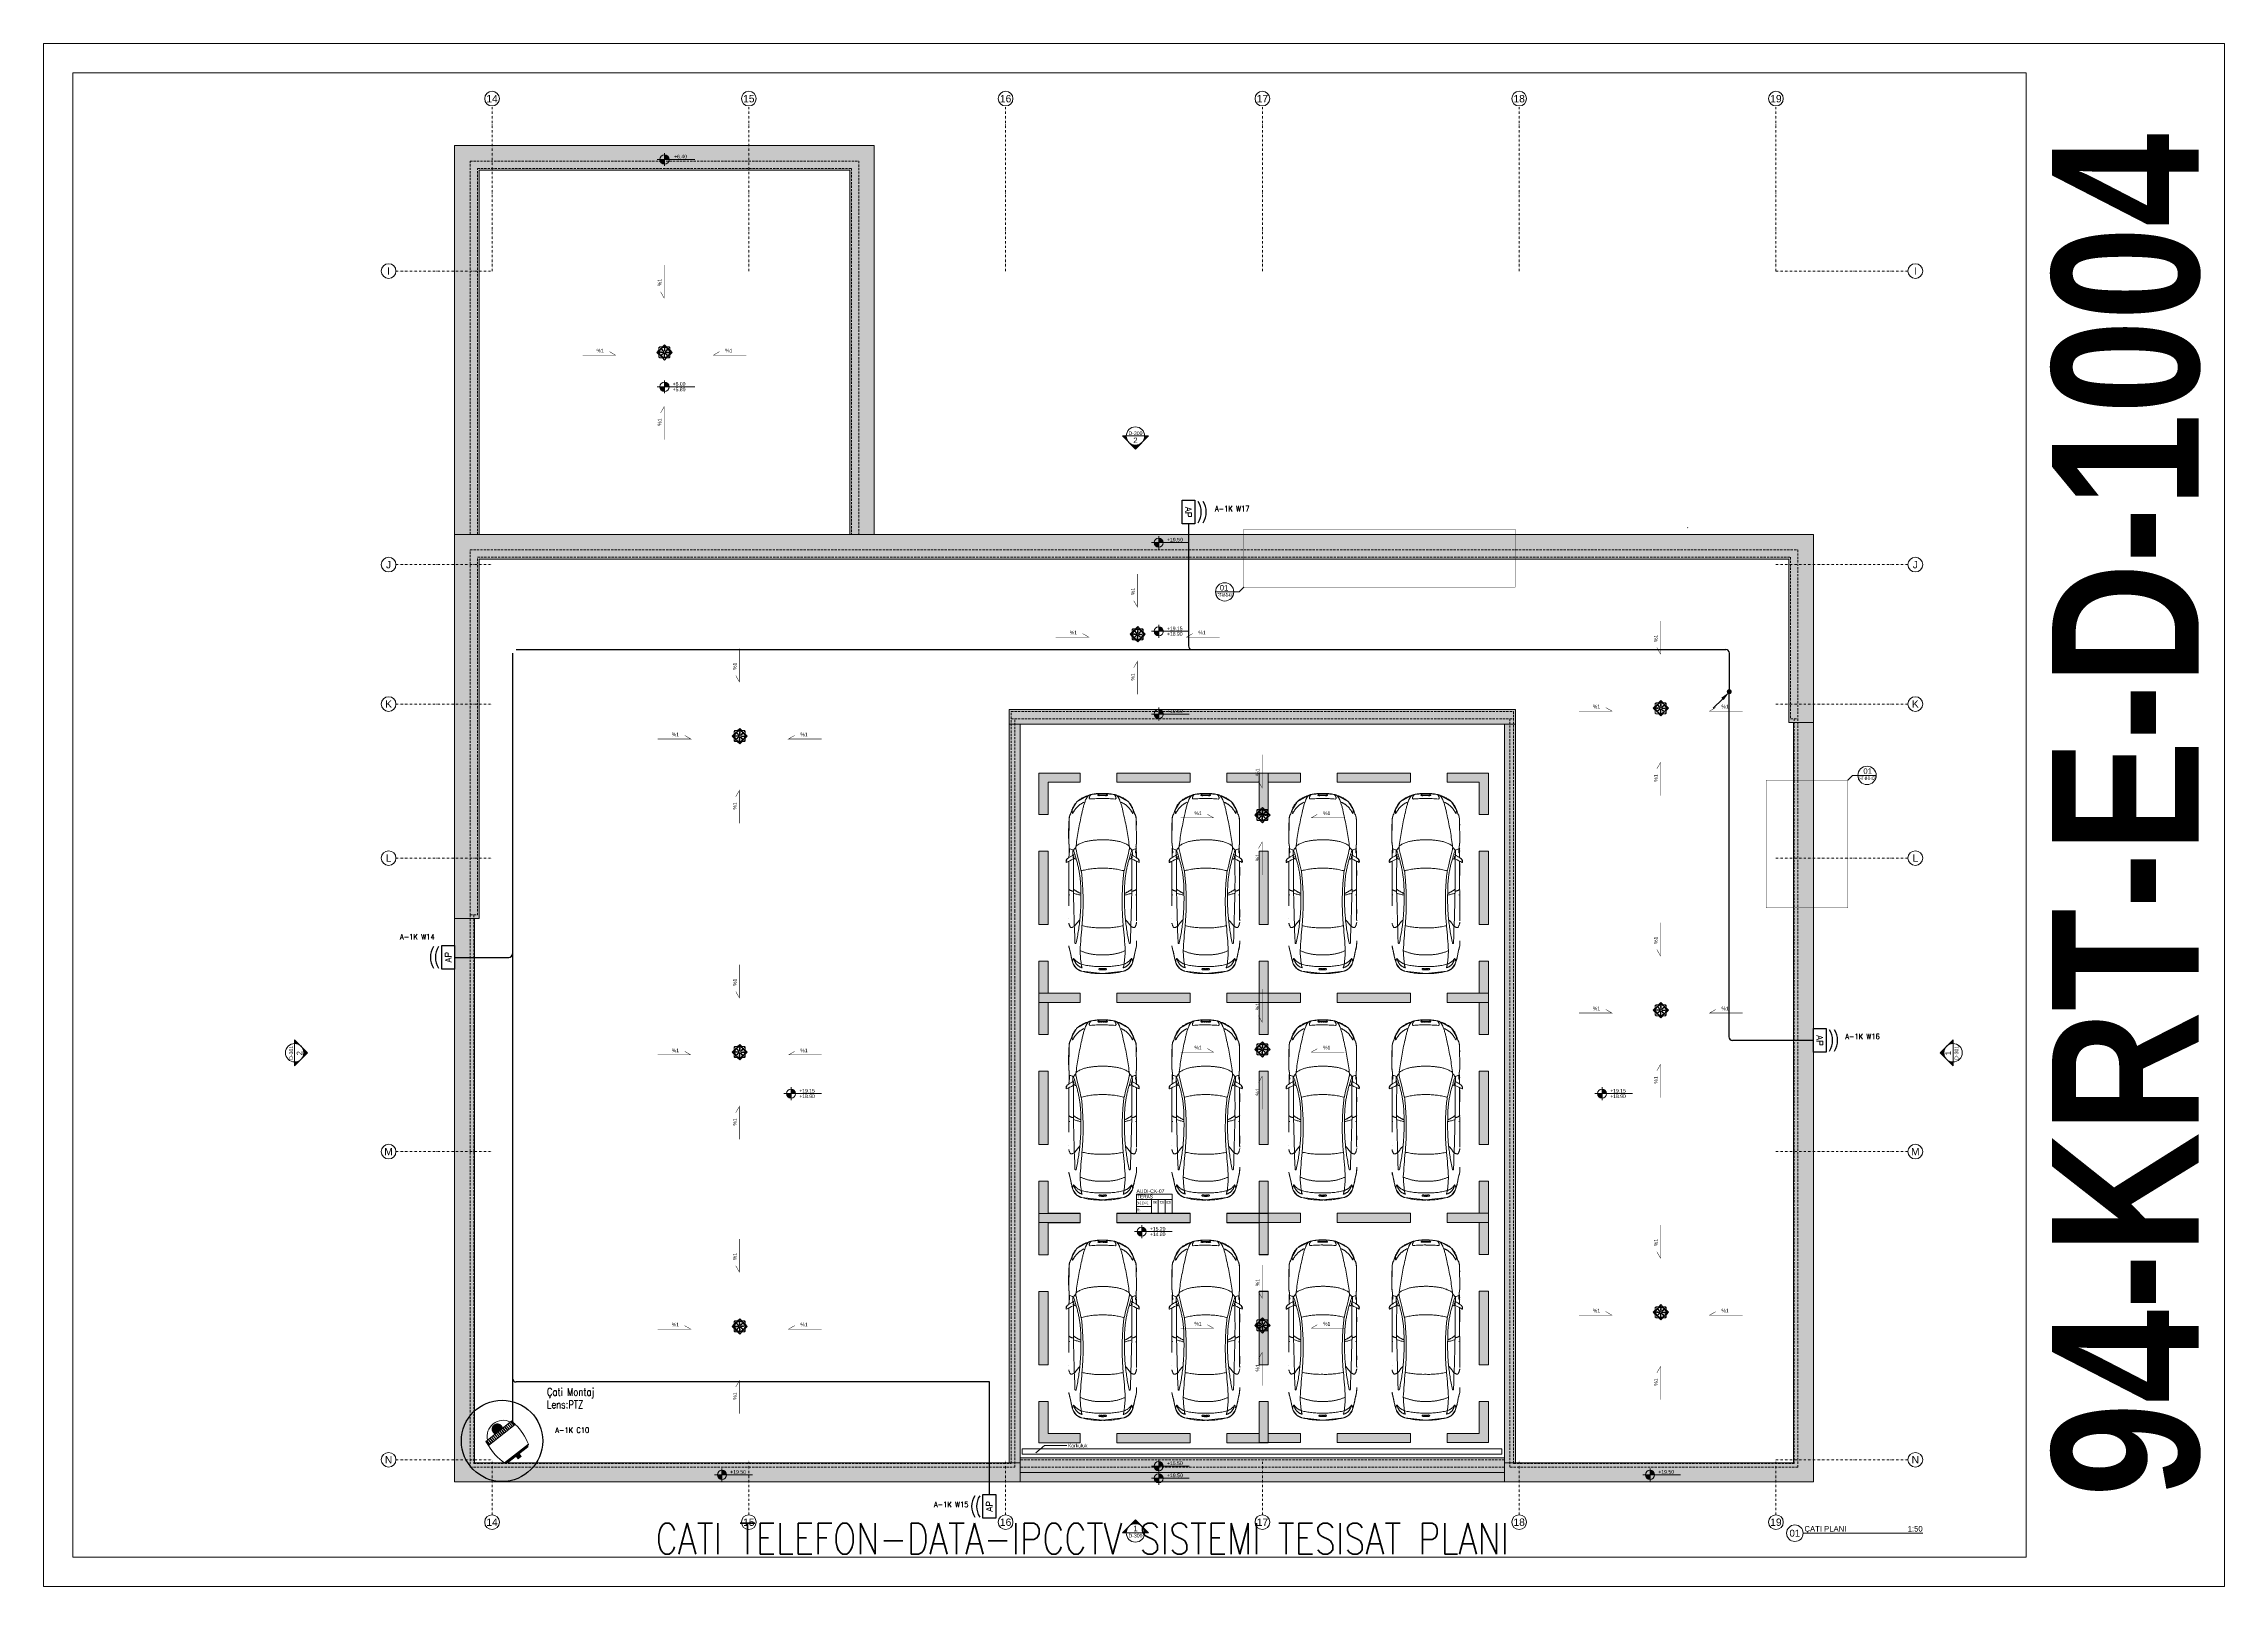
# Model space of a CAD drawing. Extents: x -2050 to 29725, y -1777 to 6820.
# Drawn here: x 23780 to 29725, y 0 to 4205 of the extents above; entities that cross this region are included whole.
import ezdxf
from ezdxf.enums import TextEntityAlignment as Align
from ezdxf.xclip import XClip

# ---------------------------------------------------------------- set-up
doc = ezdxf.new("R2010")
doc.units = 0
doc.header["$LTSCALE"] = 25
doc.header["$MEASUREMENT"] = 0
doc.header["$XCLIPFRAME"] = 0
for name, pattern in [('DASHDOT2', [0.5, 0.25, -0.125, 0, -0.125]), ('DOT2', [0.125, 0, -0.125]), ('HIDDEN', [0.375, 0.25, -0.125]), ('HIDDEN2', [4.7625, 3.175, -1.5875])]:
    doc.linetypes.add(name, pattern=pattern)
doc.layers.get('0').update_dxf_attribs({"color": 9, "lineweight": 9})
for name, color, linetype, lineweight in [('04', 9, 'Continuous', 9), ('06A', 9, 'Continuous', 9), ('06B', 9, 'Continuous', 9), ('06C', 9, 'Continuous', 9), ('06D', 9, 'Continuous', 9), ('09', 9, 'Continuous', 9), ('20', 9, 'DOT2', 9), ('21', 9, 'Continuous', 9), ('24', 9, 'DASHDOT2', 9), ('40A', 9, 'Continuous', 9), ('DATA TAVAN', 160, 'Continuous', 30), ('E-ANAHTAR', 7, 'Continuous', 30), ('E-AŞAĞIDAN GELEN HAT', 7, 'Continuous', 30), ('E-DAHİLİ SPEED DOME', 7, 'Continuous', 30), ('E-HARİCİ ACCESS POINT (KABLOSUZ ERİŞİM İÇİN)', 4, 'Continuous', 30), ('E-YAZI', 7, 'Continuous', 30), ('GEB-BEZUG', 9, 'Continuous', 25)]:
    doc.layers.add(name, color=color, linetype=linetype, lineweight=lineweight)
doc.styles.add('Arial', font='arial.ttf', dxfattribs={"height": 2.5})
doc.styles.add('E-YAZI', font='txttw.shx')
doc.styles.add('MuuM_TEXT-BOLD', font='ARIALNB.TTF')
doc.styles.add('MuuM_TEXT-ITALIC', font='ARIALNI.TTF')
doc.styles.add('MuuM_TEXT-STANDART', font='ARIALN.TTF')

# ---------------------------------------------------------------- blocks, each defined once
blk = doc.blocks.new('p-floor mark_01')
h = blk.add_hatch(color=0)
h.dxf.hatch_style = 1
h.paths.add_polyline_path([(100, 587.5), (12.5, 587.5), (12.5, 500), (-12.5, 500), (-12.5, 612.5), (100, 612.5)])
h = blk.add_hatch(color=0)
h.dxf.hatch_style = 1
h.paths.add_polyline_path([(400, 587.5), (200, 587.5), (200, 612.5), (400, 612.5)])
h = blk.add_hatch(color=0)
h.dxf.hatch_style = 1
h.paths.add_polyline_path([(587.5, 500), (587.5, 587.5), (500, 587.5), (500, 612.5), (612.5, 612.5), (612.5, 500)])
h = blk.add_hatch(color=0)
h.dxf.hatch_style = 1
h.paths.add_polyline_path([(12.5, 400), (-12.5, 400), (-12.5, 200), (12.5, 200)])
h = blk.add_hatch(color=0)
h.dxf.hatch_style = 1
h.paths.add_polyline_path([(612.5, 200), (612.5, 400), (587.5, 400), (587.5, 200)])
h = blk.add_hatch(color=0)
h.dxf.hatch_style = 1
h.paths.add_polyline_path([(-12.5, 100), (-12.5, -12.5), (100, -12.5), (100, 12.5), (12.5, 12.5), (12.5, 100)])
h = blk.add_hatch(color=0)
h.dxf.hatch_style = 1
h.paths.add_polyline_path([(500, 12.5), (587.5, 12.5), (587.5, 100), (612.5, 100), (612.5, -12.5), (500, -12.5)])
h = blk.add_hatch(color=0)
h.dxf.hatch_style = 1
h.paths.add_polyline_path([(200, 12.5), (200, -12.5), (400, -12.5), (400, 12.5)])
at = {"color": 0}
for points in [[(100, 587.5), (12.5, 587.5), (12.5, 500), (-12.5, 500), (-12.5, 612.5), (100, 612.5), (100, 587.5)], [(400, 587.5), (200, 587.5), (200, 612.5), (400, 612.5), (400, 587.5)], [(587.5, 500), (587.5, 587.5), (500, 587.5), (500, 612.5), (612.5, 612.5), (612.5, 500), (587.5, 500)], [(12.5, 400), (-12.5, 400), (-12.5, 200), (12.5, 200), (12.5, 400)], [(612.5, 200), (612.5, 400), (587.5, 400), (587.5, 200), (612.5, 200)], [(-12.5, 100), (-12.5, -12.5), (100, -12.5), (100, 12.5), (12.5, 12.5), (12.5, 100), (-12.5, 100)], [(500, 12.5), (587.5, 12.5), (587.5, 100), (612.5, 100), (612.5, -12.5), (500, -12.5), (500, 12.5)], [(200, 12.5), (200, -12.5), (400, -12.5), (400, 12.5), (200, 12.5)]]:
    blk.add_lwpolyline(points, close=True, dxfattribs=at)
blk = doc.blocks.new('Group-321-1')
at = {"lineweight": 0}
for p, q in [((384783.04, 69371.037), (384783.045, 69371.03)), ((384784.412, 69370.333), (384784.402, 69370.333))]:
    blk.add_line(p, q, dxfattribs=at)
blk.add_lwpolyline([(384781.552, 69367.984), (384781.749, 69367.691), (384781.755, 69367.686), (384781.792, 69367.644), (384781.826, 69367.617), (384782.071, 69367.461), (384782.34, 69367.353), (384782.382, 69367.341), (384782.445, 69367.333), (384782.799, 69367.344), (384783.036, 69367.494), (384783.102, 69367.558), (384783.14, 69367.584), (384783.206, 69367.666), (384783.505, 69368.233), (384783.54, 69368.332), (384783.689, 69368.6), (384783.747, 69368.608), (384783.808, 69368.663), (384783.815, 69368.684), (384783.734, 69368.684), (384784.456, 69370.087), (384784.536, 69370.216), (384784.667, 69370.478), (384784.79, 69370.739), (384784.82, 69370.859), (384784.862, 69371.012), (384784.908, 69371.23), (384784.882, 69371.384), (384784.792, 69371.511), (384784.314, 69371.831), (384783.778, 69372.033), (384783.62, 69372.032), (384783.48, 69371.963), (384783.437, 69371.922), (384783.33, 69371.799), (384783.149, 69371.581), (384783.009, 69371.329), (384782.874, 69371.074), (384782.814, 69370.93), (384782.099, 69369.532), (384782.049, 69369.59), (384782.035, 69369.573), (384782.027, 69369.491), (384782.053, 69369.439), (384781.922, 69369.163), (384781.862, 69369.076), (384781.573, 69368.494), (384781.548, 69368.402), (384781.549, 69368.355), (384781.535, 69368.264), (384781.552, 69367.984)], close=True, dxfattribs=at)
for centre, radius, start, end in [((384783.608, 69371.273), 0.553, 133.02369, 146.12278), ((384782.538, 69372.337), 0.957, 316.21857, 325.7418), ((384784.32, 69371.045), 1.244, 132.46554, 142.72442), ((384783.72, 69371.827), 0.298, 161.30494, 177.7436), ((384783.508, 69371.841), 0.0862, 181.34596, 189.63974), ((384783.428, 69371.828), 0.00442, 198.85042, 328.86273), ((384783.743, 69371.571), 0.403, 118.72004, 140.78477), ((384783.624, 69371.454), 0.418, 82.50821, 117.47814), ((384783.7, 69371.691), 0.35, 77.58661, 129.02756), ((384786.16, 69370.1), 3.048, 144.45126, 151.44152), ((384783.68, 69371.64), 0.312, 79.03531, 114.67967), ((384783.891, 69371.749), 0.244, 127.28492, 150.48206), ((384783.134, 69369.637), 2.3, 61.70075, 76.26458), ((384783.737, 69371.941), 0.00701, 14.30738, 65.78767), ((384783.366, 69370.122), 1.955, 60.96601, 77.834), ((384784.176, 69371.766), 0.0116, 115.48588, 202.83845), ((384784.205, 69371.78), 0.0437, 204.93665, 291.60104), ((384784.183, 69371.753), 0.0264, 86.25131, 116.60003), ((384784.18, 69371.717), 0.0619, 44.04057, 86.06863), ((384784.219, 69371.748), 0.0101, 111.92831, 196.76289), ((384784.245, 69371.755), 0.0368, 193.51549, 249.2754), ((384784.227, 69371.731), 0.0287, 93.47089, 113.70035), ((384784.216, 69371.751), 0.0129, 292.51497, 43.91301), ((384784.222, 69371.692), 0.0681, 58.34095, 87.30825), ((384783.22, 69369.593), 2.3, 49.39154, 63.95538), ((384784.251, 69371.761), 0.045, 244.61072, 282.68217), ((384784.267, 69371.727), 0.0153, 157.39591, 204.46469), ((384784.264, 69371.727), 0.0131, 105.23805, 152.09254), ((384784.294, 69371.739), 0.045, 202.97395, 241.04541), ((384784.24, 69371.721), 0.0339, 22.28966, 58.16625), ((384784.257, 69371.732), 0.0153, 281.19144, 328.26022), ((384784.268, 69371.706), 0.0339, 67.48988, 103.36647), ((384784.259, 69371.729), 0.0131, 333.56358, 20.41807), ((384784.292, 69371.73), 0.0368, 236.38072, 292.14064), ((384784.255, 69371.675), 0.0681, 38.34788, 67.31518), ((384784.307, 69371.704), 0.0129, 81.74311, 193.14115), ((384784.336, 69371.712), 0.0437, 194.05509, 280.71948), ((384784.302, 69371.705), 0.0101, 288.89324, 13.72781), ((384784.284, 69371.702), 0.0287, 11.95578, 32.18524), ((384784.3, 69371.656), 0.0619, 39.58749, 81.61555), ((384783.478, 69370.064), 1.955, 47.82213, 64.69011), ((384784.342, 69371.681), 0.0116, 282.81768, 10.17024), ((384784.327, 69371.679), 0.0264, 9.05609, 39.40481), ((384865.048, 69325.719), 93.696, 150.80307, 151.62775), ((384777.872, 69372.853), 5.605, 330.89441, 345.16435), ((384783.773, 69370.613), 1.01, 153.06948, 161.91859), ((384783.117, 69370.833), 0.319, 120.97289, 155.47556), ((384793.527, 69365.622), 11.967, 150.13727, 152.89723), ((384782.971, 69371.074), 0.0369, 91.80001, 120.34392), ((384782.963, 69371.079), 0.0326, 45.48642, 78.55436), ((384782.849, 69370.933), 0.218, 28.76175, 50.98475), ((384784.151, 69371.138), 1.11, 185.59299, 197.27063), ((384800.106, 69364.196), 18.18, 156.13496, 158.24111), ((384783.275, 69371.424), 0.0159, 339.0039, 150.39832), ((384783.405, 69370.215), 1.343, 60.01739, 86.68797), ((384783.531, 69370.151), 1.343, 38.96815, 65.63874), ((384781.832, 69372.322), 3.048, 334.21461, 341.20486), ((384784.494, 69371.439), 0.244, 335.17406, 358.37121), ((384784.411, 69371.051), 0.418, 8.17799, 43.14791), ((384784.74, 69371.426), 0.00701, 59.86846, 111.34875), ((384784.529, 69371.205), 0.312, 10.97646, 46.62082), ((384784.559, 69371.251), 0.35, 356.62857, 48.06952), ((384784.829, 69371.109), 0.00442, 156.7934, 286.8057), ((384784.436, 69371.216), 0.403, 344.87136, 6.93609), ((384784.792, 69371.182), 0.0862, 296.01639, 304.31017), ((384784.657, 69371.346), 0.298, 307.91253, 324.35119), ((384783.672, 69371.378), 1.244, 342.93171, 353.19059), ((384822.941, 69349.52), 45.481, 151.91783, 153.89663), ((384776.607, 69373.583), 7.124, 326.0794, 338.11644), ((384782.734, 69368.932), 2.053, 60.68217, 76.50321), ((384782.88, 69368.858), 2.053, 49.15292, 64.97396), ((384788.9, 69367.192), 5.605, 140.49177, 154.76171), ((384699.785, 69410.55), 93.696, 334.02838, 334.85305), ((384768.906, 69380.212), 18.18, 327.41502, 329.52117), ((384773.899, 69375.698), 11.967, 332.7589, 335.51885), ((384784.589, 69370.749), 0.0159, 335.25781, 146.65222), ((384784.272, 69370.932), 0.553, 339.53334, 352.63243), ((384785.761, 69370.683), 0.957, 159.91432, 169.43756), ((384821.188, 69350.013), 43.565, 152.47687, 153.59071), ((384780.105, 69371.445), 2.973, 314.88555, 333.67662), ((384782.496, 69369.975), 0.239, 70.63493, 104.39061), ((384782.729, 69369.208), 0.955, 86.6279, 100.51602), ((384825.273, 69347.607), 48.303, 152.0551, 152.17195), ((384782.562, 69370.153), 0.00585, 151.78048, 223.89891), ((384782.403, 69368.692), 1.564, 74.98539, 82.5895), ((384790.23, 69366.59), 7.124, 147.53968, 159.57673), ((384743.67, 69390.211), 45.481, 331.7595, 333.7383), ((384783.846, 69371.294), 1.11, 288.38549, 300.06314), ((384784.439, 69370.117), 0.218, 74.67138, 96.89437), ((384783.639, 69370.681), 1.01, 323.73754, 332.58665), ((384784.201, 69370.276), 0.319, 330.18057, 4.68324), ((384784.491, 69370.295), 0.0326, 47.10176, 80.1697), ((384784.482, 69370.298), 0.0369, 5.3122, 33.85612), ((384795.179, 69363.075), 14.587, 154.13193, 155.3338), ((384782.099, 69369.526), 0.08, 143.47187, 205.34832), ((384782.92, 69369.911), 0.987, 205.18196, 214.47771), ((384782.15, 69369.497), 0.138, 137.16643, 146.60216), ((384967.463, 69508.003), 231.379, 216.74162, 216.79401), ((384791.145, 69364.805), 10.096, 153.3898, 154.10666), ((384781.444, 69369.969), 0.986, 309.91617, 319.86311), ((384782.124, 69369.363), 0.0209, 210.13375, 261.90105), ((384782.122, 69369.345), 0.00941, 178.27039, 230.32072), ((384782.085, 69369.3), 0.0489, 5.77906, 50.98927), ((384782.132, 69369.396), 0.0541, 258.6932, 282.71565), ((384678.752, 69458.221), 136.451, 319.2526, 319.49259), ((384782.132, 69369.38), 0.0386, 287.17105, 347.53678), ((384781.966, 69369.543), 0.249, 316.34844, 326.72021), ((384782.151, 69369.374), 0.0194, 352.1473, 47.07927), ((384782.265, 69368.914), 0.484, 94.43281, 101.94441), ((384782.167, 69369.414), 0.0112, 312.85989, 34.81051), ((384782.228, 69369.389), 0.00831, 38.23228, 92.03083), ((384782.515, 69369.582), 0.0186, 41.38587, 155.31615), ((384783.958, 69371.212), 2.159, 228.54216, 243.72242), ((384784.019, 69371.181), 2.159, 241.9337, 257.11397), ((384786.455, 69368.186), 2.973, 151.97951, 170.77058), ((384745.092, 69389.074), 43.565, 332.06542, 333.17925), ((384783.107, 69369.014), 0.955, 25.14011, 39.02822), ((384782.878, 69368.448), 1.564, 43.06662, 50.67073), ((384783.972, 69369.429), 0.00585, 261.75721, 333.87565), ((384740.756, 69390.991), 48.303, 333.48418, 333.60103), ((384783.866, 69369.272), 0.239, 21.26552, 55.0212), ((384787.053, 69366.137), 5.965, 150.48594, 156.73647), ((384789.128, 69366.446), 7.519, 159.68697, 166.35156), ((384783.028, 69368.324), 1.387, 142.81626, 147.17964), ((384781.801, 69367.557), 1.667, 81.88637, 84.9423), ((384782.05, 69369.26), 0.0543, 255.44862, 293.85951), ((384782.065, 69369.212), 0.00351, 147.65254, 275.80128), ((384782.08, 69369.207), 0.00659, 121.6403, 166.77146), ((384782.315, 69369.202), 0.241, 178.31118, 202.80165), ((384782.082, 69369.055), 0.00481, 20.93843, 175.93169), ((384782.158, 69369.074), 0.0723, 153.7582, 202.5543), ((384782.858, 69369.503), 0.891, 210.02521, 235.56573), ((384782.272, 69369.026), 0.196, 137.86982, 155.43476), ((384783.627, 69370.502), 2.151, 233.76937, 242.93532), ((384916.043, 69336.417), 136.451, 166.16354, 166.40352), ((384784.475, 69368.414), 0.986, 165.79302, 175.73995), ((384783.536, 69369.058), 0.0186, 330.33998, 84.27025), ((384783.546, 69368.712), 0.00831, 33.62529, 87.42384), ((384783.139, 69368.466), 0.484, 23.71172, 31.22332), ((384783.595, 69368.629), 0.0386, 138.11935, 198.48507), ((384783.579, 69368.641), 0.0194, 78.57685, 133.50883), ((384783.824, 69368.59), 0.249, 158.93592, 169.30769), ((384783.602, 69368.677), 0.0112, 90.84562, 172.79624), ((384788.197, 69600.022), 231.379, 268.86212, 268.91451), ((384783.732, 69368.687), 0.08, 280.3078, 342.18425), ((384783.68, 69368.712), 0.138, 339.05397, 348.48969), ((384782.137, 69368.159), 0.611, 170.0439, 196.59906), ((384781.801, 69368.141), 0.281, 142.99801, 163.90702), ((384764.347, 69370.886), 17.387, 351.32617, 351.63129), ((384781.897, 69368.358), 0.352, 155.6746, 172.82724), ((384781.251, 69368.372), 0.299, 356.60672, 5.66016), ((384781.611, 69368.288), 0.0411, 126.43126, 146.97652), ((384781.589, 69368.318), 0.00398, 74.79118, 133.78563), ((384781.584, 69368.313), 0.0102, 1.6376, 54.39629), ((384781.501, 69368.301), 0.0949, 358.81699, 7.38389), ((384782.201, 69368.289), 0.606, 179.06594, 219.47978), ((384783.574, 69367.651), 1.842, 162.01986, 174.32836), ((384783.634, 69370.498), 2.151, 242.7208, 251.88675), ((384777.132, 69372.603), 7.519, 319.30457, 325.96916), ((384783.272, 69369.29), 0.891, 250.0904, 275.63091), ((384778.091, 69370.738), 5.965, 328.91966, 335.17019), ((384783.331, 69368.472), 0.0723, 283.10183, 331.89793), ((384783.36, 69368.399), 0.00481, 309.72444, 104.7177), ((384783.225, 69368.537), 0.196, 330.22137, 347.7863), ((384783.343, 69368.674), 0.241, 282.85447, 307.34495), ((384783.485, 69368.487), 0.00659, 318.88467, 4.01582), ((384783.545, 69368.493), 0.0543, 191.79662, 230.20751), ((384783.497, 69368.477), 0.00351, 209.85485, 338.00359), ((384774.624, 69373.286), 10.096, 331.54946, 332.26633), ((384782.215, 69368.742), 1.387, 338.47648, 342.83987), ((384782.307, 69367.298), 1.667, 40.71383, 43.76976), ((384783.557, 69368.544), 0.0489, 74.66686, 119.87707), ((384770.867, 69375.555), 14.587, 330.32233, 331.52419), ((384783.608, 69368.638), 0.0541, 202.94048, 226.96292), ((384783.572, 69368.601), 0.00941, 255.33541, 307.38574), ((384783.586, 69368.613), 0.0209, 223.75508, 275.52238), ((384783.567, 69369.579), 0.987, 271.17841, 280.47417), ((384782.317, 69368.285), 0.822, 201.47616, 226.33924), ((384782.119, 69367.795), 0.38, 174.31047, 196.66974), ((384781.937, 69367.809), 0.219, 213.43665, 228.87327), ((384781.863, 69367.709), 0.0958, 222.86726, 244.00748), ((384781.94, 69367.689), 0.145, 160.42148, 200.18277), ((384781.827, 69367.732), 0.0243, 63.76495, 169.99527), ((384781.83, 69367.649), 0.0272, 202.20177, 232.28434), ((384782.695, 69368.714), 1.4, 231.62456, 243.52038), ((384784.099, 69371.38), 4.274, 238.04892, 242.63411), ((384781.979, 69367.566), 0.00393, 106.148, 191.23563), ((384781.993, 69367.569), 0.0174, 192.47252, 226.43384), ((384781.984, 69367.548), 0.0228, 79.74326, 104.67435), ((384782.076, 69367.657), 0.139, 226.48129, 253.24184), ((384781.968, 69367.467), 0.105, 43.02745, 79.064), ((384782.033, 69367.535), 0.00393, 108.00787, 193.0955), ((384782.046, 69367.539), 0.0174, 194.33239, 228.2937), ((384782.038, 69367.517), 0.0228, 81.60313, 106.53421), ((384782.126, 69367.63), 0.139, 228.34115, 255.10171), ((384782.043, 69367.546), 0.0229, 252.85277, 277.47636), ((384782.024, 69367.436), 0.105, 44.88731, 80.92386), ((384782.022, 69367.518), 0.0302, 24.43778, 42.48024), ((384782.046, 69367.528), 0.00493, 273.68219, 33.68219), ((384782.725, 69368.699), 1.4, 242.13575, 254.03156), ((384782.086, 69367.507), 0.00493, 90.11407, 210.11407), ((384782.102, 69367.515), 0.0229, 206.3199, 230.94349), ((384782.091, 69367.482), 0.0302, 81.31602, 99.35848), ((384782.176, 69367.604), 0.139, 230.55442, 257.31497), ((384782.097, 69367.517), 0.0229, 254.71264, 279.33622), ((384782.078, 69367.409), 0.105, 44.73227, 80.76882), ((384782.077, 69367.489), 0.0302, 26.29765, 44.3401), ((384782.1, 69367.5), 0.00493, 275.54206, 35.54205), ((384784.073, 69371.394), 4.274, 243.02202, 247.60721), ((384782.14, 69367.48), 0.00493, 91.97393, 211.97394), ((384782.156, 69367.488), 0.0229, 208.17977, 232.80335), ((384782.146, 69367.455), 0.0302, 83.17589, 101.21835), ((384782.227, 69367.58), 0.139, 232.41428, 259.17484), ((384782.149, 69367.486), 0.0174, 257.36242, 291.32374), ((384782.136, 69367.381), 0.105, 46.59213, 82.62868), ((384782.136, 69367.467), 0.0228, 19.12192, 44.053), ((384782.154, 69367.473), 0.00393, 292.56063, 17.64826), ((384782.192, 69367.441), 0.0228, 20.98178, 45.91286), ((384782.21, 69367.448), 0.00393, 294.42049, 19.50812), ((384781.349, 69368.793), 1.842, 311.32776, 323.63627), ((384782.668, 69368.05), 0.606, 266.17635, 306.59018), ((384782.599, 69367.922), 0.611, 289.05706, 315.61223), ((384782.781, 69367.638), 0.281, 321.7491, 342.65812), ((384783.086, 69367.487), 0.0949, 118.27223, 126.83913), ((384795.185, 69355.056), 17.387, 134.02483, 134.32996), ((384783.047, 69367.563), 0.0102, 71.25983, 124.01853), ((384783.011, 69367.569), 0.0411, 338.6796, 359.22486), ((384783.048, 69367.569), 0.00398, 351.87049, 50.86494), ((384783.29, 69367.326), 0.299, 119.99597, 129.0494), ((384782.901, 69367.842), 0.352, 312.82889, 329.98153), ((384782.204, 69367.46), 0.0174, 259.22229, 293.1836), ((384782.394, 69367.436), 0.0958, 241.64864, 262.78887), ((384782.364, 69367.375), 0.0272, 253.37179, 283.45435), ((384782.332, 69367.488), 0.145, 285.47336, 325.23464), ((384782.432, 69367.554), 0.219, 256.78285, 272.21947), ((384782.315, 69367.695), 0.38, 288.98638, 311.34565), ((384782.433, 69367.421), 0.0243, 315.66086, 61.89118), ((384782.598, 69368.141), 0.822, 259.31689, 284.17997)]:
    blk.add_arc(centre, radius, start, end, dxfattribs=at)
blk = doc.blocks.new('Group-322-1')
for p, q in [((384781.162, 69369.973), (384781.141, 69369.938)), ((384781.141, 69369.938), (384781.692, 69369.435)), ((384781.199, 69370.005), (384781.162, 69369.973)), ((384781.235, 69370.037), (384781.199, 69370.005)), ((384781.784, 69369.471), (384781.2, 69370.004)), ((384781.256, 69370.017), (384781.235, 69370.037)), ((384781.27, 69370.092), (384781.256, 69370.017)), ((384781.962, 69369.394), (384781.256, 69370.017)), ((384781.256, 69370.017), (384781.275, 69369.999)), ((384781.297, 69370.16), (384781.27, 69370.092)), ((384781.331, 69370.21), (384781.297, 69370.16)), ((384781.574, 69369.974), (384781.331, 69370.21)), ((384781.654, 69369.869), (384781.574, 69369.974)), ((384781.782, 69369.661), (384781.654, 69369.869)), ((384781.618, 69369.395), (384781.623, 69369.411)), ((384781.649, 69369.362), (384781.618, 69369.395)), ((384781.623, 69369.411), (384781.792, 69369.469)), ((384781.689, 69369.359), (384781.649, 69369.362)), ((384781.794, 69369.385), (384781.689, 69369.359)), ((384781.766, 69369.381), (384781.946, 69369.218)), ((384781.944, 69369.425), (384781.782, 69369.661)), ((384781.792, 69369.469), (384781.801, 69369.465)), ((384781.823, 69369.391), (384781.794, 69369.385)), ((384781.801, 69369.465), (384781.832, 69369.419)), ((384781.889, 69369.363), (384781.823, 69369.391)), ((384781.824, 69369.445), (384781.838, 69369.456)), ((384781.832, 69369.419), (384781.873, 69369.405)), ((384781.838, 69369.456), (384781.862, 69369.443)), ((384781.862, 69369.443), (384781.899, 69369.418)), ((384781.908, 69369.362), (384781.889, 69369.363)), ((384781.899, 69369.418), (384781.921, 69369.385)), ((384781.918, 69369.372), (384781.908, 69369.362)), ((384781.969, 69369.308), (384781.911, 69369.361)), ((384781.921, 69369.385), (384781.918, 69369.372)), ((384781.986, 69369.36), (384781.944, 69369.425)), ((384781.963, 69369.23), (384782.008, 69369.309)), ((384781.966, 69369.236), (384781.97, 69369.326)), ((384781.97, 69369.326), (384781.986, 69369.36)), ((384781.998, 69369.329), (384781.977, 69369.348)), ((384782.008, 69369.309), (384781.998, 69369.329))]:
    blk.add_line(p, q)
blk.add_lwpolyline([(384781.331, 69370.21), (384781.574, 69369.974), (384781.654, 69369.869), (384781.782, 69369.661), (384781.944, 69369.425), (384781.986, 69369.36), (384781.98, 69369.346), (384781.998, 69369.329), (384782.008, 69369.309), (384781.966, 69369.236), (384781.946, 69369.218), (384781.769, 69369.379), (384781.689, 69369.359), (384781.649, 69369.362), (384781.618, 69369.395), (384781.623, 69369.411), (384781.692, 69369.435), (384781.141, 69369.938), (384781.162, 69369.973), (384781.199, 69370.005), (384781.235, 69370.037), (384781.256, 69370.017), (384781.27, 69370.092), (384781.297, 69370.16)], close=True)
blk = doc.blocks.new('Group-323-1')
for p, q in [((384783.571, 69368.405), (384783.609, 69368.488)), ((384783.808, 69368.333), (384783.571, 69368.385)), ((384783.575, 69368.411), (384783.645, 69368.467)), ((384783.609, 69368.488), (384783.631, 69368.491)), ((384783.631, 69368.491), (384783.659, 69368.485)), ((384783.631, 69368.456), (384783.707, 69368.44)), ((384783.645, 69368.467), (384783.663, 69368.5)), ((384783.663, 69368.5), (384783.74, 69368.503)), ((384783.705, 69368.5), (384784.623, 69368.289)), ((384783.713, 69368.451), (384783.71, 69368.438)), ((384783.71, 69368.438), (384783.722, 69368.423)), ((384783.722, 69368.461), (384783.713, 69368.451)), ((384783.761, 69368.463), (384783.722, 69368.461)), ((384783.722, 69368.423), (384783.784, 69368.385)), ((384783.74, 69368.503), (384784.026, 69368.509)), ((384783.804, 69368.448), (384783.761, 69368.463)), ((384783.802, 69368.409), (384783.766, 69368.434)), ((384783.784, 69368.385), (384783.795, 69368.358)), ((384783.795, 69368.358), (384783.836, 69368.258)), ((384783.856, 69368.411), (384783.802, 69368.409)), ((384783.828, 69368.435), (384783.804, 69368.448)), ((384783.827, 69368.418), (384783.828, 69368.435)), ((384783.836, 69368.258), (384783.861, 69368.227)), ((384783.865, 69368.406), (384783.856, 69368.411)), ((384783.861, 69368.227), (384783.906, 69368.221)), ((384783.916, 69368.234), (384783.865, 69368.406)), ((384783.871, 69368.4), (384784.645, 69368.236)), ((384784.626, 69368.15), (384783.896, 69368.304)), ((384783.906, 69368.221), (384783.916, 69368.234)), ((384784.026, 69368.509), (384784.27, 69368.527)), ((384784.27, 69368.527), (384784.402, 69368.523)), ((384784.402, 69368.523), (384784.736, 69368.463)), ((384784.623, 69368.289), (384784.597, 69368.295)), ((384784.675, 69368.344), (384784.623, 69368.289)), ((384784.623, 69368.289), (384784.651, 69368.284)), ((384784.642, 69368.187), (384784.626, 69368.15)), ((384784.646, 69368.236), (384784.642, 69368.187)), ((384784.651, 69368.284), (384784.646, 69368.236)), ((384784.715, 69368.406), (384784.675, 69368.344)), ((384784.736, 69368.463), (384784.715, 69368.406))]:
    blk.add_line(p, q)
blk.add_lwpolyline([(384783.629, 69368.491), (384783.656, 69368.486), (384783.663, 69368.5), (384784.026, 69368.509), (384784.27, 69368.527), (384784.402, 69368.523), (384784.736, 69368.463), (384784.715, 69368.406), (384784.675, 69368.344), (384784.623, 69368.289), (384784.651, 69368.284), (384784.642, 69368.187), (384784.626, 69368.15), (384783.896, 69368.304), (384783.916, 69368.234), (384783.906, 69368.221), (384783.861, 69368.227), (384783.836, 69368.258), (384783.805, 69368.334), (384783.571, 69368.385)], close=True)
blk = doc.blocks.new('Group-324-1')
for p, q in [((384781.773, 69371.05), (384781.703, 69371.012)), ((384782.537, 69370.334), (384781.773, 69371.05)), ((384781.652, 69370.974), (384781.65, 69370.95)), ((384781.65, 69370.95), (384781.701, 69370.882)), ((384781.703, 69371.012), (384781.652, 69370.974)), ((384781.701, 69370.882), (384782.437, 69370.206)), ((384782.494, 69370.288), (384781.725, 69371.016)), ((384781.806, 69371.015), (384782.032, 69371)), ((384782.032, 69371), (384782.15, 69371.001)), ((384782.15, 69371.001), (384782.614, 69370.557)), ((384782.554, 69370.462), (384782.508, 69370.36)), ((384782.614, 69370.557), (384782.554, 69370.462))]:
    blk.add_line(p, q)
blk.add_lwpolyline([(384782.614, 69370.557), (384782.15, 69371.001), (384782.032, 69371), (384781.811, 69371.015), (384781.773, 69371.05), (384781.703, 69371.012), (384781.652, 69370.974), (384781.65, 69370.95), (384781.701, 69370.882), (384782.437, 69370.206), (384782.513, 69370.356), (384782.508, 69370.36), (384782.554, 69370.462)], close=True)
blk = doc.blocks.new('Group-325-1')
for p, q in [((384785.066, 69369.156), (384784.088, 69369.361)), ((384784.121, 69369.455), (384785.161, 69369.254)), ((384784.133, 69369.516), (384785.16, 69369.313)), ((384784.228, 69369.605), (384784.171, 69369.507)), ((384784.27, 69369.709), (384784.228, 69369.605)), ((384784.901, 69369.59), (384784.27, 69369.709)), ((384784.969, 69369.494), (384784.901, 69369.59)), ((384785.113, 69369.319), (384784.969, 69369.494)), ((384785.16, 69369.313), (384785.171, 69369.234)), ((384785.171, 69369.234), (384785.169, 69369.17)), ((384785.151, 69369.154), (384785.066, 69369.156)), ((384785.169, 69369.17), (384785.151, 69369.154))]:
    blk.add_line(p, q)
blk.add_lwpolyline([(384784.27, 69369.709), (384784.901, 69369.59), (384784.969, 69369.494), (384785.11, 69369.323), (384785.16, 69369.313), (384785.171, 69369.234), (384785.169, 69369.17), (384785.151, 69369.154), (384785.066, 69369.156), (384784.088, 69369.361), (384784.137, 69369.452), (384784.166, 69369.509), (384784.172, 69369.508), (384784.228, 69369.605)], close=True)
blk = doc.blocks.new('p-audi_arac')
at = {"layer": '06D', "lineweight": 0, "flags": 128}
blk.add_lwpolyline([(695.6, 0.8), (-4.4, 0.8), (-4.4, 400.8), (695.6, 400.8)], close=True, dxfattribs=at)
at = {"layer": '04', "xscale": 100, "yscale": 100, "zscale": 100, "rotation": 117.1763778173342}
for name in ['Group-321-1', 'Group-325-1', 'Group-323-1', 'Group-324-1', 'Group-322-1']:
    blk.add_blockref(name, (23745751, -31061967.8), dxfattribs=at)
blk = doc.blocks.new('p-audi_floor marks')
at = {"layer": '04'}
ref = blk.add_blockref('p-audi_arac', (1761.3, 392.8), dxfattribs=dict(at, xscale=-1, rotation=270))
XClip(ref).set_block_clipping_path([(442.9100702573, 108.1334019491), (425.8714363277, 108.1334019491), (407.224189628, 97.4785099758), (396.2257734519, 99.0232765292), (399.1457710822, 107.4703166514), (75.4453729086, 107.4703166514), (75.4453729086, 292.3853972147), (398.3798216949, 292.3853972147), (398.3798216949, 303.6964038125), (416.5061172131, 303.6964038125), (416.5061172131, 292.0856582628), (620.4144020041, 292.0856582628), (620.4144020041, 90.4969449982)])
ref = blk.add_blockref('p-audi_arac', (2042.4, 392.8), dxfattribs=dict(at, xscale=-1, rotation=270))
XClip(ref).set_block_clipping_path([(442.9100702573, 108.1334019491), (425.8714363277, 108.1334019491), (407.224189628, 97.4785099758), (396.2257734519, 99.0232765292), (399.1457710822, 107.4703166514), (75.4453729086, 107.4703166514), (75.4453729086, 292.3853972147), (398.3798216949, 292.3853972147), (398.3798216949, 303.6964038125), (416.5061172131, 303.6964038125), (416.5061172131, 292.0856582628), (620.4144020041, 292.0856582628), (620.4144020041, 90.4969449982)])
ref = blk.add_blockref('p-audi_arac', (2361.3, 392.8), dxfattribs=dict(at, xscale=-1, rotation=270))
XClip(ref).set_block_clipping_path([(442.9100702573, 108.1334019491), (425.8714363277, 108.1334019491), (407.224189628, 97.4785099758), (396.2257734519, 99.0232765292), (399.1457710822, 107.4703166514), (75.4453729086, 107.4703166514), (75.4453729086, 292.3853972147), (398.3798216949, 292.3853972147), (398.3798216949, 303.6964038125), (416.5061172131, 303.6964038125), (416.5061172131, 292.0856582628), (620.4144020041, 292.0856582628), (620.4144020041, 90.4969449982)])
ref = blk.add_blockref('p-audi_arac', (2642.4, 392.8), dxfattribs=dict(at, xscale=-1, rotation=270))
XClip(ref).set_block_clipping_path([(442.9100702573, 108.1334019491), (425.8714363277, 108.1334019491), (407.224189628, 97.4785099758), (396.2257734519, 99.0232765292), (399.1457710822, 107.4703166514), (75.4453729086, 107.4703166514), (75.4453729086, 292.3853972147), (398.3798216949, 292.3853972147), (398.3798216949, 303.6964038125), (416.5061172131, 303.6964038125), (416.5061172131, 292.0856582628), (620.4144020041, 292.0856582628), (620.4144020041, 90.4969449982)])
ref = blk.add_blockref('p-audi_arac', (1761.3, -224.3), dxfattribs=dict(at, xscale=-1, rotation=270))
XClip(ref).set_block_clipping_path([(442.9100702573, 108.1334019491), (425.8714363277, 108.1334019491), (407.224189628, 97.4785099758), (396.2257734519, 99.0232765292), (399.1457710822, 107.4703166514), (75.4453729086, 107.4703166514), (75.4453729086, 292.3853972147), (398.3798216949, 292.3853972147), (398.3798216949, 303.6964038125), (416.5061172131, 303.6964038125), (416.5061172131, 292.0856582628), (620.4144020041, 292.0856582628), (620.4144020041, 90.4969449982)])
ref = blk.add_blockref('p-audi_arac', (2042.4, -224.3), dxfattribs=dict(at, xscale=-1, rotation=270))
XClip(ref).set_block_clipping_path([(442.9100702573, 108.1334019491), (425.8714363277, 108.1334019491), (407.224189628, 97.4785099758), (396.2257734519, 99.0232765292), (399.1457710822, 107.4703166514), (75.4453729086, 107.4703166514), (75.4453729086, 292.3853972147), (398.3798216949, 292.3853972147), (398.3798216949, 303.6964038125), (416.5061172131, 303.6964038125), (416.5061172131, 292.0856582628), (620.4144020041, 292.0856582628), (620.4144020041, 90.4969449982)])
ref = blk.add_blockref('p-audi_arac', (2361.3, -224.3), dxfattribs=dict(at, xscale=-1, rotation=270))
XClip(ref).set_block_clipping_path([(442.9100702573, 108.1334019491), (425.8714363277, 108.1334019491), (407.224189628, 97.4785099758), (396.2257734519, 99.0232765292), (399.1457710822, 107.4703166514), (75.4453729086, 107.4703166514), (75.4453729086, 292.3853972147), (398.3798216949, 292.3853972147), (398.3798216949, 303.6964038125), (416.5061172131, 303.6964038125), (416.5061172131, 292.0856582628), (620.4144020041, 292.0856582628), (620.4144020041, 90.4969449982)])
ref = blk.add_blockref('p-audi_arac', (2642.4, -224.3), dxfattribs=dict(at, xscale=-1, rotation=270))
XClip(ref).set_block_clipping_path([(442.9100702573, 108.1334019491), (425.8714363277, 108.1334019491), (407.224189628, 97.4785099758), (396.2257734519, 99.0232765292), (399.1457710822, 107.4703166514), (75.4453729086, 107.4703166514), (75.4453729086, 292.3853972147), (398.3798216949, 292.3853972147), (398.3798216949, 303.6964038125), (416.5061172131, 303.6964038125), (416.5061172131, 292.0856582628), (620.4144020041, 292.0856582628), (620.4144020041, 90.4969449982)])
ref = blk.add_blockref('p-audi_arac', (1761.3, -824.8), dxfattribs=dict(at, xscale=-1, rotation=270))
XClip(ref).set_block_clipping_path([(442.9100702573, 108.1334019491), (425.8714363277, 108.1334019491), (407.224189628, 97.4785099758), (396.2257734519, 99.0232765292), (399.1457710822, 107.4703166514), (75.4453729086, 107.4703166514), (75.4453729086, 292.3853972147), (398.3798216949, 292.3853972147), (398.3798216949, 303.6964038125), (416.5061172131, 303.6964038125), (416.5061172131, 292.0856582628), (620.4144020041, 292.0856582628), (620.4144020041, 90.4969449982)])
ref = blk.add_blockref('p-audi_arac', (2042.4, -824.8), dxfattribs=dict(at, xscale=-1, rotation=270))
XClip(ref).set_block_clipping_path([(442.9100702573, 108.1334019491), (425.8714363277, 108.1334019491), (407.224189628, 97.4785099758), (396.2257734519, 99.0232765292), (399.1457710822, 107.4703166514), (75.4453729086, 107.4703166514), (75.4453729086, 292.3853972147), (398.3798216949, 292.3853972147), (398.3798216949, 303.6964038125), (416.5061172131, 303.6964038125), (416.5061172131, 292.0856582628), (620.4144020041, 292.0856582628), (620.4144020041, 90.4969449982)])
ref = blk.add_blockref('p-audi_arac', (2361.3, -824.3), dxfattribs=dict(at, xscale=-1, rotation=270))
XClip(ref).set_block_clipping_path([(442.9100702573, 108.1334019491), (425.8714363277, 108.1334019491), (407.224189628, 97.4785099758), (396.2257734519, 99.0232765292), (399.1457710822, 107.4703166514), (75.4453729086, 107.4703166514), (75.4453729086, 292.3853972147), (398.3798216949, 292.3853972147), (398.3798216949, 303.6964038125), (416.5061172131, 303.6964038125), (416.5061172131, 292.0856582628), (620.4144020041, 292.0856582628), (620.4144020041, 90.4969449982)])
ref = blk.add_blockref('p-audi_arac', (2642.4, -824.3), dxfattribs=dict(at, xscale=-1, rotation=270))
XClip(ref).set_block_clipping_path([(442.9100702573, 108.1334019491), (425.8714363277, 108.1334019491), (407.224189628, 97.4785099758), (396.2257734519, 99.0232765292), (399.1457710822, 107.4703166514), (75.4453729086, 107.4703166514), (75.4453729086, 292.3853972147), (398.3798216949, 292.3853972147), (398.3798216949, 303.6964038125), (416.5061172131, 303.6964038125), (416.5061172131, 292.0856582628), (620.4144020041, 292.0856582628), (620.4144020041, 90.4969449982)])
at = {"layer": '06D', "color": 253}
for p in [(1800, 426.8), (2400, 426.8), (1800, -173.2), (2400, -173.2), (1800, -773.7), (2400, -773.2)]:
    blk.add_blockref('p-floor mark_01', p, dxfattribs=at)
blk = doc.blocks.new('Einfügepunkt')
at = {"layer": 'GEB-BEZUG'}
for p, q in [((-1, -1), (1, 1)), ((-1, 1), (1, -1))]:
    blk.add_line(p, q, dxfattribs=at)
blk = doc.blocks.new('p-suzgec')
at = {"ltscale": 25}
for p, q in [((-21.1, 0), (-15.5, 5.7)), ((-15.5, -5.7), (-21.1, 0)), ((-15.5, 5.7), (-15.2, 5.9)), ((-15.5, -5.7), (-15.5, 5.7)), ((-13.2, 15), (-15.2, 13)), ((-15.2, 13), (-15.2, -13)), ((12.8, 15), (-13.2, 15)), ((-10.5, 1.2), (-3.4, 0.3)), ((-6.1, 15), (-5.9, 15.2)), ((-5.9, 12.3), (-6, 12.5)), ((-5.9, 15.2), (-0.2, 20.9)), ((-5.9, 15.2), (5.4, 15.2)), ((-5.8, 12), (-5.9, 12.3)), ((-5.1, 12.9), (-5, 12.7)), ((-5, 12.7), (-4.8, 12.4)), ((-3.3, 0.2), (-3.4, 0.3)), ((-0.2, 0), (-0.5, 0)), ((-0.2, 20.9), (5.4, 15.2)), ((-0.2, 0), (-0.2, 0.2)), ((-0.2, 0), (0, 0)), ((-0.2, 0), (-0.2, -0.2)), ((0.9, 10.2), (0, 3.1)), ((0, 3), (0, 3.1)), ((5.4, 15.2), (5.6, 15)), ((12.1, 5.6), (12.3, 5.7)), ((12.6, 4.8), (12.5, 4.7)), ((14.8, 13), (12.8, 15)), ((14.8, -13), (14.8, 13)), ((14.8, 5.9), (15, 5.7)), ((15, 5.7), (15, -5.7)), ((15, 5.7), (20.6, 0)), ((20.6, 0), (15, -5.7)), ((-15.2, -5.9), (-15.5, -5.7)), ((-15.2, -13), (-13.2, -15)), ((-13.2, -15), (12.8, -15)), ((-13.1, -4.8), (-13, -4.7)), ((-13, -4.7), (-12.6, -4.6)), ((-12.6, -5.6), (-12.8, -5.7)), ((-12.2, -5.5), (-12.6, -5.6)), ((-5.9, -15.2), (-6.1, -15)), ((5.4, -15.2), (-5.9, -15.2)), ((-0.2, -20.9), (-5.9, -15.2)), ((-1.4, -10.2), (-0.5, -3.1)), ((-0.5, -3), (-0.5, -3.1)), ((5.4, -15.2), (-0.2, -20.9)), ((2.8, -0.2), (2.9, -0.3)), ((10, -1.2), (2.9, -0.3)), ((4.5, -12.7), (4.3, -12.4)), ((4.6, -12.9), (4.5, -12.7)), ((5.3, -12), (5.4, -12.3)), ((5.4, -12.3), (5.5, -12.5)), ((5.6, -15), (5.4, -15.2)), ((12.8, -15), (14.8, -13)), ((15, -5.7), (14.8, -5.9))]:
    blk.add_line(p, q, dxfattribs=at)
for centre, radius in [((-17.9, 0), 0.4), ((-17.9, 0), 0.358), ((-0.2, 0), 14.3), ((-12.8, 12.5), 0.3), ((-0.2, 17.7), 0.4), ((-0.2, 17.7), 0.358), ((12.2, 12.5), 0.3), ((17.4, 0), 0.4), ((17.4, 0), 0.358), ((-12.8, -12.5), 0.3), ((-0.2, -17.7), 0.4), ((-0.2, -17.7), 0.358), ((12.2, -12.5), 0.3)]:
    blk.add_circle(centre, radius, dxfattribs=at)
for radius, start, end in [(13.5, 114.61472, 200.38528), (13.8, 110.41757, 114.58243), (13.7, 110.40845, 114.59155), (13.3, 110.33777, 114.66223), (13.2, 110.32919, 114.67081), (13.5, 24.61472, 110.38528), (13.6, 294.61472, 20.38528), (13.2, 20.32919, 24.67081), (13.3, 20.33777, 24.66223), (13.7, 20.40845, 24.59155), (13.8, 20.41757, 24.58243), (13.7, 200.40845, 204.59155), (13.8, 200.41757, 204.58243), (13.3, 200.33777, 204.66223), (13.2, 200.32919, 204.67081), (13.5, 204.61472, 290.38528), (13.2, 290.32919, 294.67081), (13.3, 290.33777, 294.66223), (13.7, 290.40845, 294.59155), (13.8, 290.41757, 294.58243)]:
    blk.add_arc((-0.2, 0), radius, start, end, dxfattribs=at)
for points, knots in [([(-10.5, -0.3), (-10.6, -0.3), (-10.7, -0.3), (-10.9, -0.2), (-11, -0.2), (-11.1, 0), (-11.2, 0.1), (-11.2, 0.3), (-11.2, 0.4), (-11.2, 0.6), (-11.2, 0.7), (-11.1, 0.9), (-11.1, 1), (-10.9, 1.1), (-10.8, 1.1), (-10.6, 1.2), (-10.5, 1.2), (-10.4, 1.2)], [2.169268, 2.169268, 2.169268, 2.169268, 2.468107, 2.468107, 2.768207, 2.768207, 3.065525, 3.065525, 3.362844, 3.362844, 3.660162, 3.660162, 3.95748, 3.95748, 4.257581, 4.257581, 4.55635, 4.55635, 4.55635, 4.55635]), ([(-7.7, 7), (-7.8, 7.1), (-7.8, 7.2), (-7.9, 7.4), (-7.9, 7.5), (-7.9, 7.7), (-7.9, 7.8), (-7.8, 8), (-7.8, 8), (-7.6, 8.2), (-7.5, 8.2), (-7.3, 8.3), (-7.2, 8.3), (-7, 8.3), (-6.9, 8.3), (-6.7, 8.2), (-6.6, 8.1), (-6.6, 8)], [2.169268, 2.169268, 2.169268, 2.169268, 2.468107, 2.468107, 2.768207, 2.768207, 3.065525, 3.065525, 3.362844, 3.362844, 3.660162, 3.660162, 3.95748, 3.95748, 4.257581, 4.257581, 4.55635, 4.55635, 4.55635, 4.55635]), ([(-3.5, 0.4), (-3.5, 0.4), (-3.5, 0.4), (-3.5, 0.4), (-3.4, 0.4), (-3.4, 0.4), (-3.4, 0.3), (-3.3, 0.3), (-3.3, 0.3), (-3.3, 0.3), (-3.3, 0.2), (-3.2, 0.2), (-3.2, 0.1), (-3.3, 0.1), (-3.3, 0), (-3.3, 0), (-3.3, -0.1), (-3.4, -0.1), (-3.4, -0.1), (-3.5, -0.1), (-3.5, -0.1), (-3.5, -0.1), (-3.5, -0.1)], [-0.0013985, -0.0013985, -0.0013985, -0.0013985, 0, 0, 0, 0.0909291, 0.0909291, 0.1818582, 0.1818582, 0.2711248, 0.2711248, 0.3603915, 0.3603915, 0.4496581, 0.4496581, 0.5389247, 0.5389247, 0.6298538, 0.6298538, 0.7207829, 0.7207829, 0.7401198, 0.7401198, 0.7401198, 0.7401198]), ([(-2.2, 2.6), (-2.2, 2.6), (-2.2, 2.6), (-2.2, 2.6), (-2.2, 2.5), (-2.2, 2.5), (-2.2, 2.4), (-2.2, 2.4), (-2.2, 2.3), (-2.2, 2.3), (-2.2, 2.3), (-2.3, 2.2), (-2.3, 2.2), (-2.3, 2.2), (-2.4, 2.2), (-2.4, 2.1), (-2.5, 2.1), (-2.5, 2.2), (-2.6, 2.2), (-2.6, 2.2), (-2.6, 2.2), (-2.6, 2.2), (-2.6, 2.2)], [-0.0013985, -0.0013985, -0.0013985, -0.0013985, 0, 0, 0, 0.0909291, 0.0909291, 0.1818582, 0.1818582, 0.2711248, 0.2711248, 0.3603915, 0.3603915, 0.4496581, 0.4496581, 0.5389247, 0.5389247, 0.6298538, 0.6298538, 0.7207829, 0.7207829, 0.7401198, 0.7401198, 0.7401198, 0.7401198]), ([(-0.6, 10.2), (-0.6, 10.3), (-0.5, 10.4), (-0.5, 10.6), (-0.4, 10.7), (-0.3, 10.8), (-0.2, 10.9), (0, 11), (0.1, 11), (0.3, 11), (0.4, 11), (0.6, 10.9), (0.7, 10.8), (0.8, 10.7), (0.9, 10.6), (0.9, 10.4), (1, 10.3), (0.9, 10.2)], [2.169268, 2.169268, 2.169268, 2.169268, 2.468107, 2.468107, 2.768207, 2.768207, 3.065525, 3.065525, 3.362844, 3.362844, 3.660162, 3.660162, 3.95748, 3.95748, 4.257581, 4.257581, 4.55635, 4.55635, 4.55635, 4.55635]), ([(0.1, 3.2), (0.1, 3.2), (0.1, 3.2), (0.1, 3.2), (0.1, 3.2), (0.1, 3.2), (0.1, 3.1), (0.1, 3.1), (0, 3), (0, 3), (-0.1, 3), (-0.1, 3), (-0.2, 3), (-0.2, 3), (-0.2, 3), (-0.3, 3), (-0.3, 3.1), (-0.3, 3.1), (-0.4, 3.2), (-0.4, 3.2), (-0.4, 3.2), (-0.4, 3.3), (-0.4, 3.3)], [-0.0013985, -0.0013985, -0.0013985, -0.0013985, 0, 0, 0, 0.0909291, 0.0909291, 0.1818582, 0.1818582, 0.2711248, 0.2711248, 0.3603915, 0.3603915, 0.4496581, 0.4496581, 0.5389247, 0.5389247, 0.6298538, 0.6298538, 0.7207829, 0.7207829, 0.7401198, 0.7401198, 0.7401198, 0.7401198]), ([(2.3, 2), (2.3, 2), (2.3, 2), (2.3, 2), (2.3, 2), (2.2, 2), (2.2, 1.9), (2.2, 1.9), (2.1, 1.9), (2.1, 2), (2, 2), (2, 2), (1.9, 2), (1.9, 2.1), (1.9, 2.1), (1.9, 2.2), (1.9, 2.2), (1.9, 2.3), (1.9, 2.3), (1.9, 2.3), (2, 2.4), (2, 2.4), (2, 2.4)], [-0.0013985, -0.0013985, -0.0013985, -0.0013985, 0, 0, 0, 0.0909291, 0.0909291, 0.1818582, 0.1818582, 0.2711248, 0.2711248, 0.3603915, 0.3603915, 0.4496581, 0.4496581, 0.5389247, 0.5389247, 0.6298538, 0.6298538, 0.7207829, 0.7207829, 0.7401198, 0.7401198, 0.7401198, 0.7401198]), ([(3, -0.4), (3, -0.4), (3, -0.4), (3, -0.4), (2.9, -0.4), (2.9, -0.4), (2.9, -0.3), (2.8, -0.3), (2.8, -0.3), (2.8, -0.3), (2.8, -0.2), (2.7, -0.2), (2.7, -0.1), (2.8, -0.1), (2.8, 0), (2.8, 0), (2.8, 0.1), (2.9, 0.1), (2.9, 0.1), (3, 0.1), (3, 0.1), (3, 0.1), (3, 0.1)], [-0.0013985, -0.0013985, -0.0013985, -0.0013985, 0, 0, 0, 0.0909291, 0.0909291, 0.1818582, 0.1818582, 0.2711248, 0.2711248, 0.3603915, 0.3603915, 0.4496581, 0.4496581, 0.5389247, 0.5389247, 0.6298538, 0.6298538, 0.7207829, 0.7207829, 0.7401198, 0.7401198, 0.7401198, 0.7401198]), ([(6.8, 7.4), (6.8, 7.5), (6.9, 7.6), (7.1, 7.7), (7.2, 7.7), (7.4, 7.7), (7.5, 7.7), (7.7, 7.6), (7.8, 7.5), (7.9, 7.4), (8, 7.3), (8.1, 7.1), (8.1, 7), (8, 6.8), (8, 6.7), (7.9, 6.5), (7.8, 6.4), (7.8, 6.3)], [2.169268, 2.169268, 2.169268, 2.169268, 2.468107, 2.468107, 2.768207, 2.768207, 3.065525, 3.065525, 3.362844, 3.362844, 3.660162, 3.660162, 3.95748, 3.95748, 4.257581, 4.257581, 4.55635, 4.55635, 4.55635, 4.55635]), ([(10, 0.3), (10.1, 0.3), (10.2, 0.3), (10.4, 0.2), (10.5, 0.2), (10.6, 0), (10.7, -0.1), (10.7, -0.3), (10.7, -0.4), (10.7, -0.6), (10.7, -0.7), (10.6, -0.9), (10.6, -1), (10.4, -1.1), (10.3, -1.1), (10.1, -1.2), (10, -1.2), (9.9, -1.2)], [2.169268, 2.169268, 2.169268, 2.169268, 2.468107, 2.468107, 2.768207, 2.768207, 3.065525, 3.065525, 3.362844, 3.362844, 3.660162, 3.660162, 3.95748, 3.95748, 4.257581, 4.257581, 4.55635, 4.55635, 4.55635, 4.55635]), ([(-7.3, -7.4), (-7.3, -7.5), (-7.4, -7.6), (-7.6, -7.7), (-7.7, -7.7), (-7.9, -7.7), (-8, -7.7), (-8.2, -7.6), (-8.3, -7.5), (-8.4, -7.4), (-8.5, -7.3), (-8.6, -7.1), (-8.6, -7), (-8.5, -6.8), (-8.5, -6.7), (-8.4, -6.5), (-8.3, -6.4), (-8.3, -6.3)], [2.169268, 2.169268, 2.169268, 2.169268, 2.468107, 2.468107, 2.768207, 2.768207, 3.065525, 3.065525, 3.362844, 3.362844, 3.660162, 3.660162, 3.95748, 3.95748, 4.257581, 4.257581, 4.55635, 4.55635, 4.55635, 4.55635]), ([(-2.8, -2), (-2.8, -2), (-2.8, -2), (-2.8, -2), (-2.8, -2), (-2.7, -2), (-2.7, -1.9), (-2.7, -1.9), (-2.6, -1.9), (-2.6, -2), (-2.5, -2), (-2.5, -2), (-2.4, -2), (-2.4, -2.1), (-2.4, -2.1), (-2.4, -2.2), (-2.4, -2.2), (-2.4, -2.3), (-2.4, -2.3), (-2.4, -2.3), (-2.5, -2.4), (-2.5, -2.4), (-2.5, -2.4)], [-0.0013985, -0.0013985, -0.0013985, -0.0013985, 0, 0, 0, 0.0909291, 0.0909291, 0.1818582, 0.1818582, 0.2711248, 0.2711248, 0.3603915, 0.3603915, 0.4496581, 0.4496581, 0.5389247, 0.5389247, 0.6298538, 0.6298538, 0.7207829, 0.7207829, 0.7401198, 0.7401198, 0.7401198, 0.7401198]), ([(0.1, -10.2), (0.1, -10.3), (0, -10.4), (0, -10.6), (-0.1, -10.7), (-0.2, -10.8), (-0.3, -10.9), (-0.5, -11), (-0.6, -11), (-0.8, -11), (-0.9, -11), (-1.1, -10.9), (-1.2, -10.8), (-1.3, -10.7), (-1.4, -10.6), (-1.4, -10.4), (-1.5, -10.3), (-1.4, -10.2)], [2.169268, 2.169268, 2.169268, 2.169268, 2.468107, 2.468107, 2.768207, 2.768207, 3.065525, 3.065525, 3.362844, 3.362844, 3.660162, 3.660162, 3.95748, 3.95748, 4.257581, 4.257581, 4.55635, 4.55635, 4.55635, 4.55635]), ([(-0.6, -3.2), (-0.6, -3.2), (-0.6, -3.2), (-0.6, -3.2), (-0.6, -3.2), (-0.6, -3.2), (-0.6, -3.1), (-0.6, -3.1), (-0.5, -3), (-0.5, -3), (-0.4, -3), (-0.4, -3), (-0.4, -3), (-0.3, -3), (-0.3, -3), (-0.2, -3), (-0.2, -3.1), (-0.2, -3.1), (-0.2, -3.2), (-0.1, -3.2), (-0.1, -3.2), (-0.1, -3.3), (-0.1, -3.3)], [-0.0013985, -0.0013985, -0.0013985, -0.0013985, 0, 0, 0, 0.0909291, 0.0909291, 0.1818582, 0.1818582, 0.2711248, 0.2711248, 0.3603915, 0.3603915, 0.4496581, 0.4496581, 0.5389247, 0.5389247, 0.6298538, 0.6298538, 0.7207829, 0.7207829, 0.7401198, 0.7401198, 0.7401198, 0.7401198]), ([(1.7, -2.6), (1.7, -2.6), (1.7, -2.6), (1.7, -2.6), (1.7, -2.5), (1.7, -2.5), (1.7, -2.4), (1.7, -2.4), (1.7, -2.3), (1.7, -2.3), (1.7, -2.3), (1.8, -2.2), (1.8, -2.2), (1.8, -2.2), (1.9, -2.2), (1.9, -2.1), (2, -2.1), (2, -2.2), (2.1, -2.2), (2.1, -2.2), (2.1, -2.2), (2.1, -2.2), (2.1, -2.2)], [-0.0013985, -0.0013985, -0.0013985, -0.0013985, 0, 0, 0, 0.0909291, 0.0909291, 0.1818582, 0.1818582, 0.2711248, 0.2711248, 0.3603915, 0.3603915, 0.4496581, 0.4496581, 0.5389247, 0.5389247, 0.6298538, 0.6298538, 0.7207829, 0.7207829, 0.7401198, 0.7401198, 0.7401198, 0.7401198]), ([(7.2, -7), (7.3, -7.1), (7.3, -7.2), (7.4, -7.4), (7.4, -7.5), (7.4, -7.7), (7.4, -7.8), (7.3, -8), (7.3, -8), (7.1, -8.2), (7, -8.2), (6.8, -8.3), (6.7, -8.3), (6.5, -8.3), (6.4, -8.3), (6.2, -8.2), (6.1, -8.1), (6.1, -8)], [2.169268, 2.169268, 2.169268, 2.169268, 2.468107, 2.468107, 2.768207, 2.768207, 3.065525, 3.065525, 3.362844, 3.362844, 3.660162, 3.660162, 3.95748, 3.95748, 4.257581, 4.257581, 4.55635, 4.55635, 4.55635, 4.55635])]:
    blk.add_open_spline(points, degree=3, knots=knots, dxfattribs=at)
for points, weights in [([(-10.4, 1.2), (-5.1, 0.6), (-3.5, 0.4)], [1.04357122072, 1.19470433147, 1]), ([(-2.6, 2.2), (-3.9, 3.4), (-7.7, 7)], [1, 1.19289012244, 1.04336959178]), ([(-6.6, 8), (-3.3, 3.9), (-2.2, 2.6)], [1.04357122128, 1.19470433435, 1]), ([(-0.4, 3.3), (-0.4, 4.9), (-0.6, 10.2)], [1, 1.1928901223, 1.04336959175]), ([(0.9, 10.2), (0.3, 4.9), (0.1, 3.2)], [1.04357122043, 1.19470432993, 1]), ([(2, 2.4), (3.1, 3.6), (6.8, 7.4)], [1, 1.19289012017, 1.04336959134]), ([(7.8, 6.3), (3.6, 3), (2.3, 2)], [1.04357122006, 1.19470432802, 1]), ([(11.7, 5.5), (11.9, 5.6), (12.1, 5.6)], [1.02554744525, 1.0127799804, 1]), ([(12.5, 4.7), (12.3, 4.7), (12.1, 4.6)], [1, 1.0127799804, 1.02554744526]), ([(-3.5, -0.1), (-5.2, -0.2), (-10.5, -0.3)], [1, 1.19289012449, 1.04336959218]), ([(-8.3, -6.3), (-4.1, -3), (-2.8, -2)], [1.04357122094, 1.1947043326, 1]), ([(-2.5, -2.4), (-3.6, -3.6), (-7.3, -7.4)], [1, 1.19289012327, 1.04336959194]), ([(-1.4, -10.2), (-0.8, -4.9), (-0.6, -3.2)], [1.04357122103, 1.19470433305, 1]), ([(-0.1, -3.3), (-0.1, -4.9), (0.1, -10.2)], [1, 1.19289011339, 1.04336959002]), ([(6.1, -8), (2.8, -3.9), (1.7, -2.6)], [1.04357121982, 1.19470432681, 1]), ([(2.1, -2.2), (3.4, -3.4), (7.2, -7)], [1, 1.19289011781, 1.04336959088])]:
    blk.add_rational_spline(points, weights, degree=2, dxfattribs=at)
for points, weights, knots in [([(3, 0.1), (3.5, 0.1), (6, 0.2), (10, 0.3)], [4.14064799907, 3.56700040162, 2.15953650571, 1.32480586323], [27.48414514, 27.48414514, 27.48414514, 27.50397367, 27.53272487, 27.53272487, 27.53272487]), ([(9.9, -1.2), (7.9, -1), (4.7, -0.6), (3.3, -0.4), (3, -0.4)], [1.32476723726, 1.64485472039, 2.71311941379, 3.81141839734, 4.16242382948], [0.00590224, 0.00590224, 0.00590224, 0.01753913, 0.04477222, 0.05758123, 0.05758123, 0.05758123])]:
    blk.add_rational_spline(points, weights, degree=2, knots=knots, dxfattribs=at)
at = {"ltscale": 25, "xscale": 0.1, "yscale": 0.1, "zscale": 0.1}
blk.add_blockref('Einfügepunkt', (-0.2, 0), dxfattribs=at)
blk = doc.blocks.new('0_drawinglabel')
blk.add_lwpolyline([(3, 0), (46.46, 0)])
blk.add_circle((0, 0), 3)
at = {"style": 'Arial'}
blk.add_attdef('CIZIMNO', text='', height=2.5, dxfattribs=at).set_placement((0, 0), align=Align.MIDDLE)
blk.add_attdef('CIZIMADI', text='', height=2, dxfattribs=at).set_placement((3.5, 0), align=Align.BOTTOM_LEFT)
blk.add_attdef('OLCEK', text='', height=2, dxfattribs=at).set_placement((46.46, 0), align=Align.BOTTOM_RIGHT)
at = {"style": 'MuuM_TEXT-ITALIC'}
blk.add_attdef('DRAWINGNAME', text='', height=2, dxfattribs=at).set_placement((3.5, -0.59), align=Align.TOP_LEFT)
blk.add_attdef('SCALE', text='', height=2, dxfattribs=at).set_placement((46.46, -0.59), align=Align.TOP_RIGHT)
blk = doc.blocks.new('0_elevationtarget-p-bk')
h = blk.add_hatch(color=254)
h.paths.add_polyline_path([(2.5, 0, 0.414214), (0, 2.5), (0, 0)])
h.paths.add_polyline_path([(0, 0), (-2.5, 0, 0.414214), (0, -2.5)])
blk.add_line((0, -3.5), (0, 3.5))
blk.add_lwpolyline([(16.6, 0), (-4, 0)])
blk.add_circle((0, 0), 2.5)
at = {"style": 'Arial'}
blk.add_attdef('BITMISKOT', text='', height=2, dxfattribs=at).set_placement((4.5, 0), align=Align.BOTTOM_LEFT)
at = {"style": 'MuuM_TEXT-ITALIC'}
blk.add_attdef('FINISHINGFLOORLEVEL', text='', height=2, dxfattribs=at).set_placement((4.5, -0.6), align=Align.TOP_LEFT)
blk = doc.blocks.new('0_aks')
at = {"linetype": 'Continuous'}
blk.add_circle((0, 0), 2, dxfattribs=at)
at = {"style": 'Arial'}
blk.add_attdef('AKS', text='', height=2, dxfattribs=at).set_placement((0, 0), align=Align.MIDDLE_CENTER)
blk = doc.blocks.new('P-AKS_AUDI')
at = {"layer": '24'}
for points in [[(-3500, 800), (-3500, 1250)], [(-2800, 800), (-2800, 1250)], [(-2100, 800), (-2100, 1250)], [(-1400, 800), (-1400, 1250)], [(-700, 800), (-700, 1250)], [(0, 800), (0, 1250)], [(-3762.1, 800), (-3500, 800)], [(0, 800), (360, 800)], [(-3762.1, 0), (-3500, 0)], [(0, 0), (360, 0)], [(-3762.1, -380), (-3500, -380)], [(0, -380), (360, -380)], [(-3762.1, -800), (-3500, -800)], [(0, -800), (360, -800)], [(-3762.1, -1600), (-3500, -1600)], [(0, -1600), (360, -1600)], [(-3762.1, -2440), (-3500, -2440)], [(-3500, -2590), (-3500, -2440)], [(-2800, -2590), (-2800, -2440)], [(-2100, -2590), (-2100, -2440)], [(-1400, -2590), (-1400, -2440)], [(-700, -2590), (-700, -2440)], [(0, -2590), (0, -2440)], [(0, -2440), (360, -2440)]]:
    blk.add_lwpolyline(points, dxfattribs=at)
at = {"layer": '24', "xscale": 10, "yscale": 10, "zscale": 10}
for p, values in [((-3500, 1270), {'AKS': '14'}), ((-2800, 1270), {'AKS': '15'}), ((-2100, 1270), {'AKS': '16'}), ((-1400, 1270), {'AKS': '17'}), ((-700, 1270), {'AKS': '18'}), ((0, 1270), {'AKS': '19'}), ((-3782.1, 800), {'AKS': 'I'}), ((380, 800), {'AKS': 'I'}), ((-3782.1, 0), {'AKS': 'J'}), ((380, 0), {'AKS': 'J'}), ((-3782.1, -380), {'AKS': 'K'}), ((380, -380), {'AKS': 'K'}), ((-3782.1, -800), {'AKS': 'L'}), ((380, -800), {'AKS': 'L'}), ((-3782.1, -1600), {'AKS': 'M'}), ((380, -1600), {'AKS': 'M'}), ((-3782.1, -2440), {'AKS': 'N'}), ((380, -2440), {'AKS': 'N'}), ((-3500, -2610), {'AKS': '14'}), ((-2800, -2610), {'AKS': '15'}), ((-2100, -2610), {'AKS': '16'}), ((-1400, -2610), {'AKS': '17'}), ((-700, -2610), {'AKS': '18'}), ((0, -2610), {'AKS': '19'})]:
    blk.add_blockref('0_aks', p, dxfattribs=at).add_auto_attribs(values)
blk = doc.blocks.new('0_elevationtarget-p')
h = blk.add_hatch(color=256)
h.paths.add_polyline_path([(2.5, 0, 0.414214), (0, 2.5), (0, 0)])
h.paths.add_polyline_path([(0, 0), (-2.5, 0, 0.414214), (0, -2.5)])
blk.add_line((0, -3.5), (0, 3.5))
blk.add_lwpolyline([(16.6, 0), (-4, 0)])
blk.add_circle((0, 0), 2.5)
at = {"style": 'Arial'}
blk.add_attdef('BITMISKOT', text='', height=2, dxfattribs=at).set_placement((4.5, 0), align=Align.BOTTOM_LEFT)
blk.add_attdef('KABAKOT', text='', height=2, dxfattribs=at).set_placement((4.5, -0.6), align=Align.TOP_LEFT)
blk = doc.blocks.new('0_roomno2-flat-2')
at = {"layer": '21'}
blk.add_lwpolyline([(96.9, -52.5), (0, -52.5), (0, 0), (96.9, 0)], close=True, dxfattribs=at)
for points in [[(0, -15), (96.9, -15)], [(0, -33.8), (40.6, -33.8)], [(40.6, -15), (40.6, -52.5)], [(59.4, -15), (59.4, -52.5)], [(78.1, -15), (78.1, -52.5)]]:
    blk.add_lwpolyline(points, dxfattribs=at)
at = {"layer": '21', "style": 'MuuM_TEXT-STANDART', "width": 0.6}
blk.add_text('H:', height=7.5, dxfattribs=at).set_placement((1.8, -43), align=Align.MIDDLE_LEFT)
at = {"layer": '21', "style": 'Arial'}
blk.add_attdef('ODANO', (0, 5.9), '', height=10, dxfattribs=at)
at = {"layer": '21', "style": 'MuuM_TEXT-STANDART', "width": 0.6}
for tag, p in [('M2', (1.8, -24.4)), ('TEMIZTAVANYUKSEKLIGI', (9, -43))]:
    blk.add_attdef(tag, text='', height=7.5, dxfattribs=at).set_placement(p, align=Align.MIDDLE_LEFT)
at = {"layer": '21', "style": 'Arial'}
blk.add_attdef('MEKANADI', text='', height=10, dxfattribs=at).set_placement((1.8, -15), align=Align.BOTTOM_LEFT)
at = {"layer": '21', "style": 'MuuM_TEXT-STANDART', "width": 0.6}
for tag, p in [('YER01', (50, -22.5)), ('YER02', (50, -33.8)), ('YER03', (50, -45)), ('TAVAN01', (68.8, -22.5)), ('TAVAN02', (68.8, -33.8)), ('TAVAN03', (68.8, -45)), ('DUVAR01', (87.5, -22.5)), ('DUVAR02', (87.5, -33.8)), ('DUVAR03', (87.5, -45))]:
    blk.add_attdef(tag, text='', height=7.5, dxfattribs=at).set_placement(p, align=Align.MIDDLE_CENTER)
blk = doc.blocks.new('0_exteriorelevation1')
h = blk.add_hatch(color=256)
edge = h.paths.add_edge_path()
edge.add_arc((0, 0), 5, 135, 180)
edge.add_line((-5, 0), (-7.1, 0))
edge.add_line((-7.1, 0), (-3.5, 3.5))
edge = h.paths.add_edge_path()
edge.add_line((5, 0), (7.1, 0))
edge.add_line((7.1, 0), (3.5, 3.5))
edge.add_arc((0, 0), 5, 0, 45, ccw=False)
h = blk.add_hatch(color=256)
h.dxf.hatch_style = 1
h.paths.add_polyline_path([(0, 7.1), (-3.5, 3.5, -0.414214), (3.5, 3.5)])
blk.add_lwpolyline([(7.1, 0), (0, 7.1), (-7.1, 0), (7.1, 0)])
blk.add_lwpolyline([(7.1, 0), (0, 7.1), (-7.1, 0), (7.1, 0)])
blk.add_circle((0, 0), 5)
at = {"style": 'Arial'}
blk.add_attdef('KESITADI', text='', height=3, dxfattribs=at).set_placement((0, 0), align=Align.BOTTOM_CENTER)
blk.add_attdef('PAFTAADI', text='', height=2, dxfattribs=at).set_placement((0, -0.5), align=Align.TOP_CENTER)
blk = doc.blocks.new('0_detailbox1')
blk.add_lwpolyline([(10.4, -2.5), (7.9, 0), (-5, 0)])
blk.add_circle((0, 0), 5)
at = {"style": 'Arial'}
blk.add_attdef('DETAYADI', text='', height=3, dxfattribs=at).set_placement((0, 0), align=Align.BOTTOM_CENTER)
blk.add_attdef('PAFTAADI', text='', height=2, dxfattribs=at).set_placement((0, -0.5), align=Align.TOP_CENTER)
blk = doc.blocks.new('E-DAHİLİ SPEED DOME KAMERA (HAREKETLİ)')
at = {"layer": 'E-DAHİLİ SPEED DOME', "lineweight": 15}
blk.add_hatch(color=5, dxfattribs=at).paths.add_polyline_path([(0.77, -4.93, 0.114875), (0.69, -4.58), (-0.72, -4.58, 0.114346), (-0.8, -4.93, 1)])
at = {"layer": 'E-DAHİLİ SPEED DOME', "color": 5, "lineweight": 15}
for p, q in [((-0.26, 0), (-0.26, -0.46)), ((0, 0), (-0.26, 0)), ((0, 0), (0.26, 0)), ((-2.08, -0.71), (2.08, -0.71)), ((-2, -0.64), (2, -0.64)), ((-1.86, -0.54), (-1.74, -0.54)), ((-1.77, -0.46), (1.77, -0.46)), ((-1.74, -0.54), (1.74, -0.54)), ((0, -0.08), (-0.26, -0.08)), ((0, -0.17), (-0.26, -0.17)), ((0, -0.25), (-0.26, -0.25)), ((0, -0.33), (-0.26, -0.33)), ((0, -0.42), (-0.26, -0.42)), ((0, -0.08), (0.26, -0.08)), ((0, -0.17), (0.26, -0.17)), ((0, -0.25), (0.26, -0.25)), ((0, -0.33), (0.26, -0.33)), ((0, -0.42), (0.26, -0.42)), ((0.26, 0), (0.26, -0.46)), ((1.86, -0.54), (1.74, -0.54)), ((-2.32, -3.91), (2.32, -3.92)), ((-2.25, -4.58), (2.25, -4.58)), ((-2.12, -4.29), (-2.12, -3.91)), ((-2.12, -4.58), (-2.12, -3.91)), ((-2.09, -4.29), (-2.09, -3.91)), ((-2.09, -4.58), (-2.09, -3.91)), ((-1.84, -4.29), (-1.84, -3.91)), ((-1.84, -4.58), (-1.84, -3.91)), ((-1.81, -4.29), (-1.81, -3.91)), ((-1.81, -4.58), (-1.81, -3.91)), ((-1.56, -4.29), (-1.56, -3.91)), ((-1.56, -4.58), (-1.56, -3.91)), ((-1.53, -4.29), (-1.53, -3.91)), ((-1.53, -4.58), (-1.53, -3.91)), ((-1.28, -4.29), (-1.28, -3.91)), ((-1.28, -4.58), (-1.28, -3.91)), ((-1.25, -4.29), (-1.25, -3.91)), ((-1.25, -4.58), (-1.25, -3.91)), ((-1.01, -4.29), (-1.01, -3.91)), ((-1.01, -4.58), (-1.01, -3.91)), ((-0.98, -4.29), (-0.98, -3.91)), ((-0.98, -4.58), (-0.98, -3.91)), ((-0.72, -4.29), (-0.72, -3.91)), ((-0.72, -4.58), (-0.72, -3.91)), ((-0.69, -4.29), (-0.69, -3.91)), ((-0.69, -4.58), (-0.69, -3.91)), ((-0.44, -4.29), (-0.44, -3.91)), ((-0.44, -4.58), (-0.44, -3.91)), ((-0.41, -4.29), (-0.41, -3.91)), ((-0.41, -4.58), (-0.41, -3.91)), ((-0.16, -4.29), (-0.16, -3.91)), ((-0.16, -4.58), (-0.16, -3.91)), ((-0.13, -4.29), (-0.13, -3.91)), ((-0.13, -4.58), (-0.13, -3.91)), ((0.13, -4.29), (0.13, -3.92)), ((0.13, -4.58), (0.13, -3.91)), ((0.15, -4.29), (0.16, -3.92)), ((0.15, -4.58), (0.16, -3.91)), ((0.41, -4.29), (0.41, -3.92)), ((0.41, -4.58), (0.41, -3.91)), ((0.43, -4.29), (0.44, -3.92)), ((0.43, -4.58), (0.44, -3.91)), ((0.69, -4.58), (0.69, -3.91)), ((0.69, -4.29), (0.69, -3.92)), ((0.71, -4.58), (0.72, -3.91)), ((0.71, -4.29), (0.72, -3.92)), ((0.98, -4.58), (0.98, -3.91)), ((0.98, -4.29), (0.98, -3.92)), ((1.01, -4.58), (1.01, -3.91)), ((1.01, -4.29), (1.01, -3.92)), ((1.25, -4.58), (1.25, -3.91)), ((1.25, -4.29), (1.25, -3.92)), ((1.27, -4.58), (1.27, -3.91)), ((1.27, -4.29), (1.27, -3.92)), ((1.53, -4.58), (1.53, -3.91)), ((1.53, -4.29), (1.53, -3.92)), ((1.55, -4.58), (1.55, -3.91)), ((1.55, -4.29), (1.55, -3.92)), ((1.81, -4.58), (1.81, -3.91)), ((1.81, -4.29), (1.81, -3.92)), ((1.83, -4.58), (1.83, -3.91)), ((1.83, -4.29), (1.83, -3.92)), ((2.09, -4.58), (2.09, -3.91)), ((2.09, -4.3), (2.09, -3.92)), ((2.11, -4.58), (2.11, -3.91)), ((2.11, -4.3), (2.11, -3.92))]:
    blk.add_line(p, q, dxfattribs=at)
for centre, radius, start, end in [((4.75, -2.84), 7.15, 162.6726, 188.6391), ((-1.95, -0.78), 0.148, 112.0065, 152.1591), ((-1.72, -0.98), 0.435, 92.3606, 129.6118), ((-1.08, -1.28), 1.07, 130.1476, 136.6157), ((1.72, -0.98), 0.435, 50.3313, 87.5824), ((1.08, -1.28), 1.07, 43.3274, 49.7954), ((1.95, -0.78), 0.148, 27.7839, 67.9366), ((-4.75, -2.83), 7.15, 351.304, 17.2704), ((10.56, -2.93), 12.92, 184.3349, 187.3377), ((10.6, -2.93), 12.92, 184.354, 187.3375), ((-0.02, -3.65), 2.2, 205.1602, 334.9025), ((-10.61, -2.92), 12.92, 352.6245, 355.6081), ((-10.56, -2.92), 12.92, 352.6245, 355.6081)]:
    blk.add_arc(centre, radius, start, end, dxfattribs=at)
blk = doc.blocks.new('E-HARİCİ ACCESS POINT')
at = {"layer": 'E-HARİCİ ACCESS POINT (KABLOSUZ ERİŞİM İÇİN)', "ltscale": 2}
blk.add_lwpolyline([(35, 32.3), (35, -32.3), (0, -32.3), (0, 32.3)], close=True, dxfattribs=at)
at = {"layer": 'E-HARİCİ ACCESS POINT (KABLOSUZ ERİŞİM İÇİN)'}
for centre in [(-1.3, 0), (12.3, 0)]:
    blk.add_arc(centre, 53.8, 327.1828, 32.8172, dxfattribs=at)
at = {"layer": 'E-HARİCİ ACCESS POINT (KABLOSUZ ERİŞİM İÇİN)', "style": 'E-YAZI'}
blk.add_text('AP', height=17.28, rotation=270, dxfattribs=at).set_placement((9, 14.2))

msp = doc.modelspace()

# ---------------------------------------------------------------- hatches: boundary and pattern name
h = msp.add_hatch(color=254)
h.dxf.hatch_style = 1
h.paths.add_polyline_path([(24967.5, 2865), (24900.5, 2865), (24900.5, 3927), (26044.5, 3927), (26044.5, 2865), (25977.5, 2865), (25977.5, 3860), (24967.5, 3860)])
h = msp.add_hatch(color=253)
h.dxf.hatch_style = 1
h.paths.add_polyline_path([(28604.5, 2867), (24900.5, 2867), (24900.5, 1820), (24967.5, 1820), (24967.5, 2800), (28537.5, 2800), (28537.5, 2355), (28542.5, 2355), (28604.5, 2355)])
h = msp.add_hatch(color=253)
h.dxf.hatch_style = 1
h.paths.add_polyline_path([(27792.5, 2389.97), (26412.49, 2389.97), (26412.49, 2349.97), (27792.5, 2349.97)])
h = msp.add_hatch(color=253)
h.dxf.hatch_style = 1
h.paths.add_polyline_path([(26442.49, 285), (26442.49, 285), (24900.5, 285), (24900.5, 1820), (24954.5, 1820), (24954.5, 337), (26442.49, 337), (26442.49, 2349.97)])
h = msp.add_hatch(color=253)
h.dxf.hatch_style = 1
h.paths.add_polyline_path([(26442.49, 1855), (26442.49, 2349.97), (26412.49, 2349.97), (26412.49, 1825), (26412.49, 337), (26442.49, 337)])
h = msp.add_hatch(color=253)
h.dxf.hatch_style = 1
h.paths.add_polyline_path([(27762.5, 285), (27762.5, 285), (27762.5, 337), (28550.5, 337), (28550.5, 2355), (28604.5, 2355), (28604.5, 285)])
h = msp.add_hatch(color=253)
h.dxf.hatch_style = 1
h.paths.add_polyline_path([(27792.5, 2349.97), (27762.5, 2349.97), (27762.5, 337), (27792.5, 337)])
h = msp.add_hatch(color=253)
h.dxf.hatch_style = 1
h.paths.add_polyline_path([(26442.49, 310), (27762.5, 310), (27762.5, 285), (26442.49, 285)])
at = {"layer": '09'}
h = msp.add_hatch(color=254, dxfattribs=at)
h.dxf.hatch_style = 1
h.paths.add_polyline_path([(27762.5, 310), (26442.49, 310), (26442.49, 350), (27762.5, 350)])

# ---------------------------------------------------------------- linework, layer by layer
at = {"layer": '06A'}
for points in [[(24900.5, 1820), (24900.5, 2867), (28604.5, 2867), (28604.5, 2355), (28542.5, 2355), (28537.5, 2355), (28537.5, 2800), (24967.5, 2800), (24967.5, 1820), (24962.5, 1820), (24902.5, 1820)], [(27792.5, 2345), (27792.5, 2389.97), (26412.49, 2389.97)], [(26412.49, 2349.97), (26412.49, 2389.97)], [(26412.49, 2349.97), (27792.5, 2349.97)], [(26412.49, 337), (26412.49, 2349.97)], [(27762.5, 378.38), (27762.5, 2349.97), (27792.5, 2349.97), (27792.5, 378.38)], [(27792.5, 378.38), (27792.5, 337), (27762.5, 337), (27762.5, 378.38)]]:
    msp.add_lwpolyline(points, dxfattribs=at)
for points in [[(26442.49, 285), (26442.49, 285), (24900.5, 285), (24900.5, 1820), (24954.5, 1820), (24954.5, 337), (26442.49, 337), (26442.49, 2349.97)], [(27762.5, 285), (27762.5, 285), (27762.5, 337), (28550.5, 337), (28550.5, 2355), (28604.5, 2355), (28604.5, 285)], [(26442.49, 310), (27762.5, 310), (27762.5, 285), (26442.49, 285)]]:
    msp.add_lwpolyline(points, close=True, dxfattribs=at)
at = {"layer": '06B'}
msp.add_lwpolyline([(27755.5, 360), (26447.48, 360), (26447.48, 375), (27755.5, 375)], close=True, dxfattribs=at)
at = {"layer": '06C'}
msp.add_lwpolyline([(26442.49, 350), (27762.5, 350)], dxfattribs=at)
at = {"layer": '06D'}
for points in [[(24900.5, 2865), (24900.5, 3927), (26044.5, 3927), (26044.5, 2867)], [(24967.5, 2867), (24967.5, 3860), (25977.5, 3860), (25977.5, 2867)]]:
    msp.add_lwpolyline(points, dxfattribs=at)
at = {"layer": '20', "linetype": 'HIDDEN'}
for points in [[(24942.5, 2867), (24942.5, 3270), (24942.5, 3885), (26002.5, 3885), (26002.5, 2867)], [(24962.5, 2867), (24962.5, 3270), (24962.5, 3865), (25982.5, 3865), (25982.5, 2867)], [(24942.5, 1830), (24942.5, 2825), (28562.5, 2825), (28562.5, 2365)], [(24962.5, 1830), (24962.5, 2805), (28542.5, 2805), (28542.5, 2365)], [(26417.5, 2364.98), (26417.5, 2384.96), (27787.5, 2384.94), (27787.5, 2364.97)], [(24942.5, 1830), (24942.5, 325), (26427.5, 325), (26427.49, 344.77), (26427.49, 1840), (26427.48, 2364.98)], [(24952.5, 1830), (24952.5, 335), (26417.5, 335), (26417.49, 344.77), (26417.49, 1830), (26417.5, 2364.98)], [(26417.5, 2364.98), (27787.5, 2365)], [(28562.5, 2365), (28562.5, 325), (27777.5, 325), (27777.5, 2364.97)], [(28552.5, 2365), (28552.5, 335), (27787.5, 335), (27787.5, 2364.97)], [(28542.5, 2365), (28562.5, 2365)], [(24942.5, 1830), (24962.5, 1830)], [(27762.5, 345), (27762.5, 345), (26442.49, 345), (26442.49, 325)], [(27762.5, 325), (26442.49, 325)]]:
    msp.add_lwpolyline(points, dxfattribs=at)
at = {"layer": '21', "const_width": 1.2}
for points in [[(25471.62, 3601.66), (25471.62, 3511.66), (25461.93, 3528.43)], [(25249.31, 3355.75), (25339.31, 3355.75), (25322.54, 3365.43)], [(25695.69, 3355.75), (25605.69, 3355.75), (25622.46, 3365.43)], [(25471.62, 3125.34), (25471.62, 3215.34), (25461.93, 3198.57)], [(26761.61, 2759.64), (26761.61, 2669.64), (26751.93, 2686.41)], [(28187.61, 2631.66), (28187.61, 2541.66), (28177.93, 2558.43)], [(26539.31, 2587.23), (26629.31, 2587.23), (26612.54, 2596.91)], [(26985.69, 2587.23), (26895.69, 2587.23), (26912.46, 2596.91)], [(25676.62, 2555.66), (25676.62, 2465.66), (25666.93, 2482.43)], [(26761.61, 2431.01), (26761.61, 2521.01), (26751.93, 2504.25)], [(27965.3, 2385.75), (28055.3, 2385.75), (28038.53, 2395.43)], [(28411.69, 2385.75), (28321.69, 2385.75), (28338.45, 2395.43)], [(25454.31, 2309.75), (25544.31, 2309.75), (25527.54, 2319.43)], [(25900.69, 2309.75), (25810.69, 2309.75), (25827.46, 2319.43)], [(27101.62, 2267.14), (27101.62, 2177.14), (27091.93, 2193.91)], [(28187.61, 2155.34), (28187.61, 2245.34), (28177.93, 2228.57)], [(25676.62, 2079.34), (25676.62, 2169.34), (25666.93, 2152.57)], [(26879.31, 2094.73), (26969.31, 2094.73), (26952.54, 2104.41)], [(27325.69, 2094.73), (27235.69, 2094.73), (27252.46, 2104.41)], [(27101.62, 1938.51), (27101.62, 2028.51), (27091.93, 2011.75)], [(28187.61, 1808.66), (28187.61, 1718.66), (28177.93, 1735.43)], [(25676.62, 1694.41), (25676.62, 1604.41), (25666.93, 1621.18)], [(27101.62, 1628.43), (27101.62, 1538.43), (27091.93, 1555.19)], [(27965.3, 1562.75), (28055.3, 1562.75), (28038.53, 1572.43)], [(28411.69, 1562.75), (28321.69, 1562.75), (28338.45, 1572.43)], [(25454.31, 1448.5), (25544.31, 1448.5), (25527.54, 1458.18)], [(25900.69, 1448.5), (25810.69, 1448.5), (25827.46, 1458.18)], [(26879.31, 1456.02), (26969.31, 1456.02), (26952.54, 1465.7)], [(27325.69, 1456.02), (27235.69, 1456.02), (27252.46, 1465.7)], [(27101.62, 1299.8), (27101.62, 1389.8), (27091.93, 1373.03)], [(28187.61, 1332.34), (28187.61, 1422.34), (28177.93, 1405.57)], [(25676.62, 1218.09), (25676.62, 1308.09), (25666.93, 1291.32)], [(28187.61, 985.16), (28187.61, 895.16), (28177.93, 911.93)], [(25676.62, 946.91), (25676.62, 856.91), (25666.93, 873.68)], [(27101.62, 875.99), (27101.62, 785.99), (27091.93, 802.76)], [(26879.31, 703.58), (26969.31, 703.58), (26952.54, 713.26)], [(27325.69, 703.58), (27235.69, 703.58), (27252.46, 713.26)], [(27965.3, 739.25), (28055.3, 739.25), (28038.53, 748.93)], [(28411.69, 739.25), (28321.69, 739.25), (28338.45, 748.93)], [(25454.31, 701), (25544.31, 701), (25527.54, 710.68)], [(25900.69, 701), (25810.69, 701), (25827.46, 710.68)], [(27101.62, 547.36), (27101.62, 637.36), (27091.93, 620.6)], [(28187.61, 508.84), (28187.61, 598.84), (28177.93, 582.07)], [(25676.62, 470.59), (25676.62, 560.59), (25666.93, 543.82)]]:
    msp.add_lwpolyline(points, dxfattribs=at)
at = {"layer": '21', "linetype": 'HIDDEN2', "ltscale": 0.1, "const_width": 1}
for points in [[(27051.72, 2881.81), (27791.44, 2881.81), (27791.44, 2723.15), (27051.72, 2723.15)], [(28698.81, 2197.8), (28476.02, 2197.8), (28476.02, 1849.53), (28698.81, 1849.53)]]:
    msp.add_lwpolyline(points, close=True, dxfattribs=at)
at = {"layer": '21'}
msp.add_lwpolyline([(26484.65, 364.06), (26508.65, 384.07), (26569.08, 384.07)], dxfattribs=at)
at = {"layer": '40A'}
for points in [[(29725, 4205), (23780, 4205), (23780, 0), (29725, 0)], [(29185.06, 80), (23860, 80), (23860, 4125), (29185.06, 4125)]]:
    msp.add_lwpolyline(points, close=True, dxfattribs=at)
at = {"layer": 'DATA TAVAN'}
for p, q in [((26900.85, 2895.87), (26900.85, 2563.76)), ((25057.99, 2543.76), (25057.99, 447.97)), ((25067.99, 2553.76), (26998.22, 2553.76)), ((26910.85, 2553.76), (28365.59, 2553.76)), ((28375.59, 2437.73), (28375.59, 2543.76)), ((28373.97, 2435.47), (28373.97, 1498.19)), ((24900.5, 1714.51), (25047.99, 1714.51)), ((25057.99, 1594.24), (25057.99, 1413.28)), ((28604.5, 1488.19), (28383.97, 1488.19)), ((26358.31, 557.1), (25067.99, 557.1)), ((26358.31, 250.33), (26358.31, 557.1))]:
    msp.add_line(p, q, dxfattribs=at)
for centre, radius, start, end in [((28261.58, 2884.95), 1, 0, 90), ((26910.85, 2563.76), 10, 180, 270), ((28365.59, 2543.76), 10, 0, 90), ((25047.99, 1724.51), 10, 270, 0), ((28383.97, 1498.19), 10, 180, 270), ((25067.99, 567.1), 10, 180, 270)]:
    msp.add_arc(centre, radius, start, end, dxfattribs=at)
at = {"layer": 'E-ANAHTAR', "color": 5}
msp.add_circle((25029.83, 396.59), 110.89, dxfattribs=at)
at = {"layer": 'E-AŞAĞIDAN GELEN HAT', "color": 3, "linetype": 'Continuous'}
msp.add_line((28356.49, 2418.65), (28331.76, 2393.94), dxfattribs=at)
at = {"layer": 'E-AŞAĞIDAN GELEN HAT', "color": 4, "linetype": 'Continuous', "const_width": 6.75}
msp.add_lwpolyline([(28371.9, 2438.58, 1), (28378.65, 2438.58, 1)], format="xyb", close=True, dxfattribs=at)
at = {"layer": 'E-AŞAĞIDAN GELEN HAT', "color": 3, "linetype": 'Continuous'}
msp.add_solid([(28353.31, 2421.83), (28359.67, 2415.46), (28375.59, 2437.73)], dxfattribs=at)

# ---------------------------------------------------------------- block references
ref = msp.add_blockref('0_roomno2-flat-2', (26759.34, 1069.27))
ref.add_attrib('ODANO', 'AUDI-ÇK-07', dxfattribs={"layer": '21', "height": 10, "style": 'MuuM_TEXT-STANDART'}).set_placement((26759.34, 1069.27), align=Align.BOTTOM_LEFT)
ref.add_attrib('MEKANADI', 'TERAS', dxfattribs={"layer": '21', "height": 10, "style": 'MuuM_TEXT-STANDART', "width": 0.9}).set_placement((26761.09, 1054.27), align=Align.BOTTOM_LEFT)
ref.add_attrib('M2', '345.30 M2', dxfattribs={"layer": '21', "height": 7.5, "style": 'MuuM_TEXT-STANDART', "width": 0.6}).set_placement((26761.09, 1044.89), align=Align.MIDDLE_LEFT)
ref.add_attrib('TEMIZTAVANYUKSEKLIGI', '-', dxfattribs={"layer": '21', "height": 7.5, "style": 'MuuM_TEXT-STANDART', "width": 0.6}).set_placement((26768.34, 1026.23), align=Align.MIDDLE_LEFT)
ref.add_attrib('YER01', 'Y00', dxfattribs={"layer": '21', "height": 7.5, "style": 'MuuM_TEXT-STANDART', "width": 0.6}).set_placement((26809.34, 1046.77), align=Align.MIDDLE_CENTER)
ref.add_attrib('TAVAN01', 'T00', dxfattribs={"layer": '21', "height": 7.5, "style": 'MuuM_TEXT-STANDART', "width": 0.6}).set_placement((26828.09, 1046.77), align=Align.MIDDLE_CENTER)
ref.add_attrib('DUVAR01', 'D00', dxfattribs={"layer": '21', "height": 7.5, "style": 'MuuM_TEXT-STANDART', "width": 0.6}).set_placement((26846.84, 1046.77), align=Align.MIDDLE_CENTER)
at = {"layer": '06D'}
for p in [(25472.75, 3363.5), (26762.75, 2594.98), (28188.74, 2393.5), (25677.75, 2317.5), (27102.75, 2102.48), (28188.74, 1570.5), (25677.75, 1456.25), (27102.74, 1463.78), (28188.74, 747)]:
    msp.add_blockref('p-suzgec', p, dxfattribs=at)
at = {"layer": '06D', "color": 252}
ref = msp.add_blockref('p-audi_floor marks', (24706, 1177.5), dxfattribs=at)
XClip(ref).set_block_clipping_path([(1696.4999999995, -837.5), (3101.4983536954, 1227.500004306)])
at = {"layer": '06D', "xscale": -1, "rotation": 180}
for p in [(25677.75, 708.75), (27102.74, 711.34)]:
    msp.add_blockref('p-suzgec', p, dxfattribs=at)
at = {"layer": '21'}
ref = msp.add_blockref('0_elevationtarget-p-bk', (25472.5, 3889), dxfattribs=dict(at, xscale=5, yscale=5, zscale=5))
ref.add_attrib('BITMISKOT', ' +6.40', dxfattribs={"layer": '0', "height": 10, "style": 'Arial'}).set_placement((25495, 3889), align=Align.BOTTOM_LEFT)
ref = msp.add_blockref('0_elevationtarget-p', (25472.5, 3269.69), dxfattribs=dict(at, xscale=5, yscale=5, zscale=0.5))
ref.add_attrib('BITMISKOT', '+6.00', dxfattribs={"layer": '0', "height": 10, "style": 'MuuM_TEXT-STANDART'}).set_placement((25495, 3269.42), align=Align.BOTTOM_LEFT)
ref.add_attrib('KABAKOT', '+5.80', dxfattribs={"layer": '0', "height": 10, "style": 'MuuM_TEXT-STANDART'}).set_placement((25495, 3254.59), align=Align.BOTTOM_LEFT)
ref = msp.add_blockref('0_exteriorelevation1', (26756.48, 3135.55), dxfattribs=dict(at, xscale=-5, yscale=5, zscale=5, rotation=180))
ref.add_attrib('KESITADI', '2', dxfattribs={"layer": '0', "height": 15, "style": 'Arial'}).set_placement((26756.48, 3111.61), align=Align.BOTTOM_CENTER)
ref.add_attrib('PAFTAADI', 'D-300', dxfattribs={"layer": '0', "height": 10, "style": 'Arial'}).set_placement((26756.48, 3148.18), align=Align.TOP_CENTER)
ref = msp.add_blockref('0_elevationtarget-p-bk', (26819.9, 2844.94), dxfattribs=dict(at, xscale=5, yscale=5, zscale=5))
ref.add_attrib('BITMISKOT', '+19.50', dxfattribs={"layer": '0', "height": 10, "style": 'Arial'}).set_placement((26842.4, 2844.94), align=Align.BOTTOM_LEFT)
ref = msp.add_blockref('0_detailbox1', (26999.66, 2710.65), dxfattribs=dict(at, xscale=-5, yscale=5, zscale=5, rotation=180))
ref.add_attrib('DETAYADI', '01', dxfattribs={"layer": '0', "height": 15, "style": 'Arial'}).set_placement((26998.07, 2709.9), align=Align.BOTTOM_CENTER)
ref.add_attrib('PAFTAADI', 'KRT-M-D-400', dxfattribs={"layer": '0', "height": 10, "style": 'Arial', "width": 0.45}).set_placement((26999.69, 2707.27), align=Align.TOP_CENTER)
ref = msp.add_blockref('0_elevationtarget-p', (26820.01, 2603.14), dxfattribs=dict(at, xscale=5, yscale=5, zscale=0.5))
ref.add_attrib('BITMISKOT', '+19.15', dxfattribs={"layer": '0', "height": 10, "style": 'MuuM_TEXT-STANDART'}).set_placement((26842.51, 2602.87), align=Align.BOTTOM_LEFT)
ref.add_attrib('KABAKOT', '+18.90', dxfattribs={"layer": '0', "height": 10, "style": 'MuuM_TEXT-STANDART'}).set_placement((26842.51, 2588.04), align=Align.BOTTOM_LEFT)
ref = msp.add_blockref('0_elevationtarget-p-bk', (26820.01, 2377.79), dxfattribs=dict(at, xscale=5, yscale=5, zscale=5))
ref.add_attrib('BITMISKOT', '+19.50', dxfattribs={"layer": '0', "height": 10, "style": 'Arial'}).set_placement((26842.51, 2377.79), align=Align.BOTTOM_LEFT)
ref = msp.add_blockref('0_detailbox1', (28750.86, 2210.3), dxfattribs=dict(at, xscale=-5, yscale=5, zscale=5))
ref.add_attrib('DETAYADI', '01', dxfattribs={"layer": '0', "height": 15, "style": 'Arial'}).set_placement((28752.43, 2210.3), align=Align.BOTTOM_CENTER)
ref.add_attrib('PAFTAADI', 'KRT-M-D-402', dxfattribs={"layer": '0', "height": 10, "style": 'Arial', "width": 0.45}).set_placement((28750.68, 2207.8), align=Align.TOP_CENTER)
ref = msp.add_blockref('0_exteriorelevation1', (24464.26, 1454.41), dxfattribs=dict(at, xscale=5, yscale=5, zscale=5, rotation=270))
ref.add_attrib('KESITADI', '2', dxfattribs={"layer": '0', "height": 15, "rotation": 90, "style": 'Arial'}).set_placement((24489.49, 1453.15), align=Align.BOTTOM_CENTER)
ref.add_attrib('PAFTAADI', 'D-301', dxfattribs={"layer": '0', "height": 10, "rotation": 90, "style": 'Arial'}).set_placement((24449.98, 1454.41), align=Align.TOP_CENTER)
ref = msp.add_blockref('0_exteriorelevation1', (28985.42, 1454.41), dxfattribs=dict(at, xscale=-5, yscale=5, zscale=5, rotation=90))
ref.add_attrib('KESITADI', '1', dxfattribs={"layer": '0', "height": 15, "rotation": 90, "style": 'Arial'}).set_placement((28984.13, 1453.15), align=Align.BOTTOM_CENTER)
ref.add_attrib('PAFTAADI', 'D-301', dxfattribs={"layer": '0', "height": 10, "rotation": 90, "style": 'Arial'}).set_placement((28989.57, 1454.41), align=Align.TOP_CENTER)
ref = msp.add_blockref('0_elevationtarget-p', (25817.61, 1343.15), dxfattribs=dict(at, xscale=5, yscale=5, zscale=0.5))
ref.add_attrib('BITMISKOT', '+19.15', dxfattribs={"layer": '0', "height": 10, "style": 'MuuM_TEXT-STANDART'}).set_placement((25840.11, 1342.89), align=Align.BOTTOM_LEFT)
ref.add_attrib('KABAKOT', '+18.90', dxfattribs={"layer": '0', "height": 10, "style": 'MuuM_TEXT-STANDART'}).set_placement((25840.11, 1328.05), align=Align.BOTTOM_LEFT)
ref = msp.add_blockref('0_elevationtarget-p', (28028.41, 1343.15), dxfattribs=dict(at, xscale=5, yscale=5, zscale=0.5))
ref.add_attrib('BITMISKOT', '+19.15', dxfattribs={"layer": '0', "height": 10, "style": 'MuuM_TEXT-STANDART'}).set_placement((28050.91, 1342.89), align=Align.BOTTOM_LEFT)
ref.add_attrib('KABAKOT', '+18.90', dxfattribs={"layer": '0', "height": 10, "style": 'MuuM_TEXT-STANDART'}).set_placement((28050.91, 1328.05), align=Align.BOTTOM_LEFT)
ref = msp.add_blockref('0_elevationtarget-p', (26773.43, 966.91), dxfattribs=dict(at, xscale=5, yscale=5, zscale=0.5))
ref.add_attrib('BITMISKOT', '+15.20', dxfattribs={"layer": '0', "height": 10, "style": 'MuuM_TEXT-STANDART'}).set_placement((26795.93, 966.64), align=Align.BOTTOM_LEFT)
ref.add_attrib('KABAKOT', '+14.80', dxfattribs={"layer": '0', "height": 10, "style": 'MuuM_TEXT-STANDART'}).set_placement((26795.93, 951.8), align=Align.BOTTOM_LEFT)
ref = msp.add_blockref('0_elevationtarget-p-bk', (25629.14, 303.93), dxfattribs=dict(at, xscale=5, yscale=5, zscale=5))
ref.add_attrib('BITMISKOT', '+19.50', dxfattribs={"layer": '0', "height": 10, "style": 'Arial'}).set_placement((25651.64, 303.93), align=Align.BOTTOM_LEFT)
ref = msp.add_blockref('0_elevationtarget-p-bk', (26819.9, 327.57), dxfattribs=dict(at, xscale=5, yscale=5, zscale=5))
ref.add_attrib('BITMISKOT', '+15.50', dxfattribs={"layer": '0', "height": 10, "style": 'Arial'}).set_placement((26842.4, 327.57), align=Align.BOTTOM_LEFT)
ref = msp.add_blockref('0_elevationtarget-p-bk', (26819.9, 294.69), dxfattribs=dict(at, xscale=5, yscale=5, zscale=5))
ref.add_attrib('BITMISKOT', '+19.50', dxfattribs={"layer": '0', "height": 10, "style": 'Arial'}).set_placement((26842.4, 294.69), align=Align.BOTTOM_LEFT)
ref = msp.add_blockref('0_elevationtarget-p-bk', (28159.26, 303.93), dxfattribs=dict(at, xscale=5, yscale=5, zscale=5))
ref.add_attrib('BITMISKOT', '+19.50', dxfattribs={"layer": '0', "height": 10, "style": 'Arial'}).set_placement((28181.76, 303.93), align=Align.BOTTOM_LEFT)
at = {"layer": '21', "xscale": 5, "yscale": 5, "zscale": 5}
msp.add_blockref('0_exteriorelevation1', (26756.48, 145.8), dxfattribs=at).add_auto_attribs({'KESITADI': '1', 'PAFTAADI': 'D-300'})
at = {"layer": '21'}
ref = msp.add_blockref('0_drawinglabel', (28554.05, 145), dxfattribs=dict(at, xscale=7.5, yscale=7.5, zscale=7.5))
ref.add_attrib('CIZIMNO', '01', dxfattribs={"layer": '0', "height": 18.75, "style": 'Arial'}).set_placement((28554.05, 145), align=Align.MIDDLE)
ref.add_attrib('CIZIMADI', 'ÇATI PLANI', dxfattribs={"layer": '0', "height": 15, "style": 'Arial'}).set_placement((28580.3, 145), align=Align.BOTTOM_LEFT)
ref.add_attrib('OLCEK', '1:50', dxfattribs={"layer": '0', "height": 15, "style": 'Arial'}).set_placement((28902.5, 145), align=Align.BOTTOM_RIGHT)
at = {"layer": '24'}
msp.add_blockref('P-AKS_AUDI', (28502.5, 2785), dxfattribs=at)
at = {"layer": 'E-DAHİLİ SPEED DOME', "xscale": 20, "yscale": 20, "zscale": 20, "rotation": 218.1869375689034}
msp.add_blockref('E-DAHİLİ SPEED DOME KAMERA (HAREKETLİ)', (25077.68, 350.99), dxfattribs=at)
at = {"layer": 'E-HARİCİ ACCESS POINT (KABLOSUZ ERİŞİM İÇİN)'}
for p in [(26883.37, 2928.2), (28604.5, 1488.19)]:
    msp.add_blockref('E-HARİCİ ACCESS POINT', p, dxfattribs=at)
at = {"layer": 'E-HARİCİ ACCESS POINT (KABLOSUZ ERİŞİM İÇİN)', "rotation": 180}
for p in [(24900.5, 1714.51), (26375.79, 218)]:
    msp.add_blockref('E-HARİCİ ACCESS POINT', p, dxfattribs=at)

# ---------------------------------------------------------------- texts
at = {"layer": '21', "style": 'MuuM_TEXT-STANDART'}
msp.add_text('Korkuluk', height=10, dxfattribs=at).set_placement((26572.36, 378.55))
at = {"layer": '21', "char_height": 10, "width": 119.8316, "rotation": 90, "style": 'MuuM_TEXT-STANDART'}
for insert, attachment_point in [((25454.19, 3543.86), 1), ((25454.19, 3183.14), 3), ((26744.19, 2701.84), 1), ((28170.18, 2573.86), 1), ((25659.19, 2497.86), 1), ((26744.19, 2488.81), 3), ((27084.19, 2209.34), 1), ((28170.18, 2213.14), 3), ((25659.19, 2137.14), 3), ((27084.19, 1996.31), 3), ((28170.18, 1750.86), 1), ((25659.19, 1636.61), 1), ((27084.19, 1570.63), 1), ((28170.18, 1390.14), 3), ((27084.19, 1357.6), 3), ((25659.19, 1275.89), 3), ((25659.19, 889.11), 1), ((28170.18, 927.36), 1), ((27084.19, 818.19), 1), ((27084.19, 605.16), 3), ((28170.18, 566.64), 3), ((25659.19, 528.39), 3)]:
    msp.add_mtext('%1', dxfattribs=dict(at, insert=insert, attachment_point=attachment_point))
at = {"layer": '21', "char_height": 10, "width": 119.8316, "style": 'MuuM_TEXT-STANDART'}
for insert, attachment_point in [((25307.1, 3373.17), 3), ((25637.9, 3373.17), 1), ((26597.1, 2604.66), 3), ((26927.9, 2604.66), 1), ((28023.1, 2403.17), 3), ((28353.89, 2403.17), 1), ((25512.1, 2327.17), 3), ((25842.9, 2327.17), 1), ((26937.1, 2112.16), 3), ((27267.9, 2112.16), 1), ((28023.1, 1580.17), 3), ((28353.89, 1580.17), 1), ((25512.1, 1465.92), 3), ((25842.9, 1465.92), 1), ((26937.1, 1473.45), 3), ((27267.9, 1473.45), 1), ((25512.1, 718.42), 3), ((25842.9, 718.42), 1), ((26937.1, 721.01), 3), ((27267.9, 721.01), 1), ((28023.1, 756.67), 3), ((28353.89, 756.67), 1)]:
    msp.add_mtext('%1', dxfattribs=dict(at, insert=insert, attachment_point=attachment_point))
at = {"layer": '40A', "style": 'MuuM_TEXT-BOLD'}
msp.add_text('94-KRT-E-D-1004', height=400, rotation=90, dxfattribs=at).set_placement((29655.06, 2102.5), align=Align.CENTER)
at = {"layer": 'E-YAZI', "color": 6, "style": 'E-YAZI', "width": 0.8}
for s, p in [('A-1K W17', (26973.12, 2929.83)), ('A-1K W14', (24751.65, 1762.78)), ('A-1K W16', (28691.29, 1491.48)), ('A-1K C10', (25174.72, 418.32)), ('A-1K W15', (26206.91, 215.69))]:
    msp.add_text(s, height=15, dxfattribs=at).set_placement(p)
at = {"layer": 'E-YAZI', "color": 30, "style": 'E-YAZI', "width": 0.8}
for s, p in [('Çati Montaj', (25152.08, 519.61)), ('Lens:PTZ', (25152.08, 485.2))]:
    msp.add_text(s, height=21, dxfattribs=at).set_placement(p)
at = {"layer": 'E-YAZI', "color": 4, "style": 'E-YAZI', "width": 0.8}
msp.add_text('CATI TELEFON-DATA-IPCCTV SISTEMI TESISAT PLANI', height=84, dxfattribs=at).set_placement((25448.13, 87.92))

doc.saveas('drawing.dxf')
